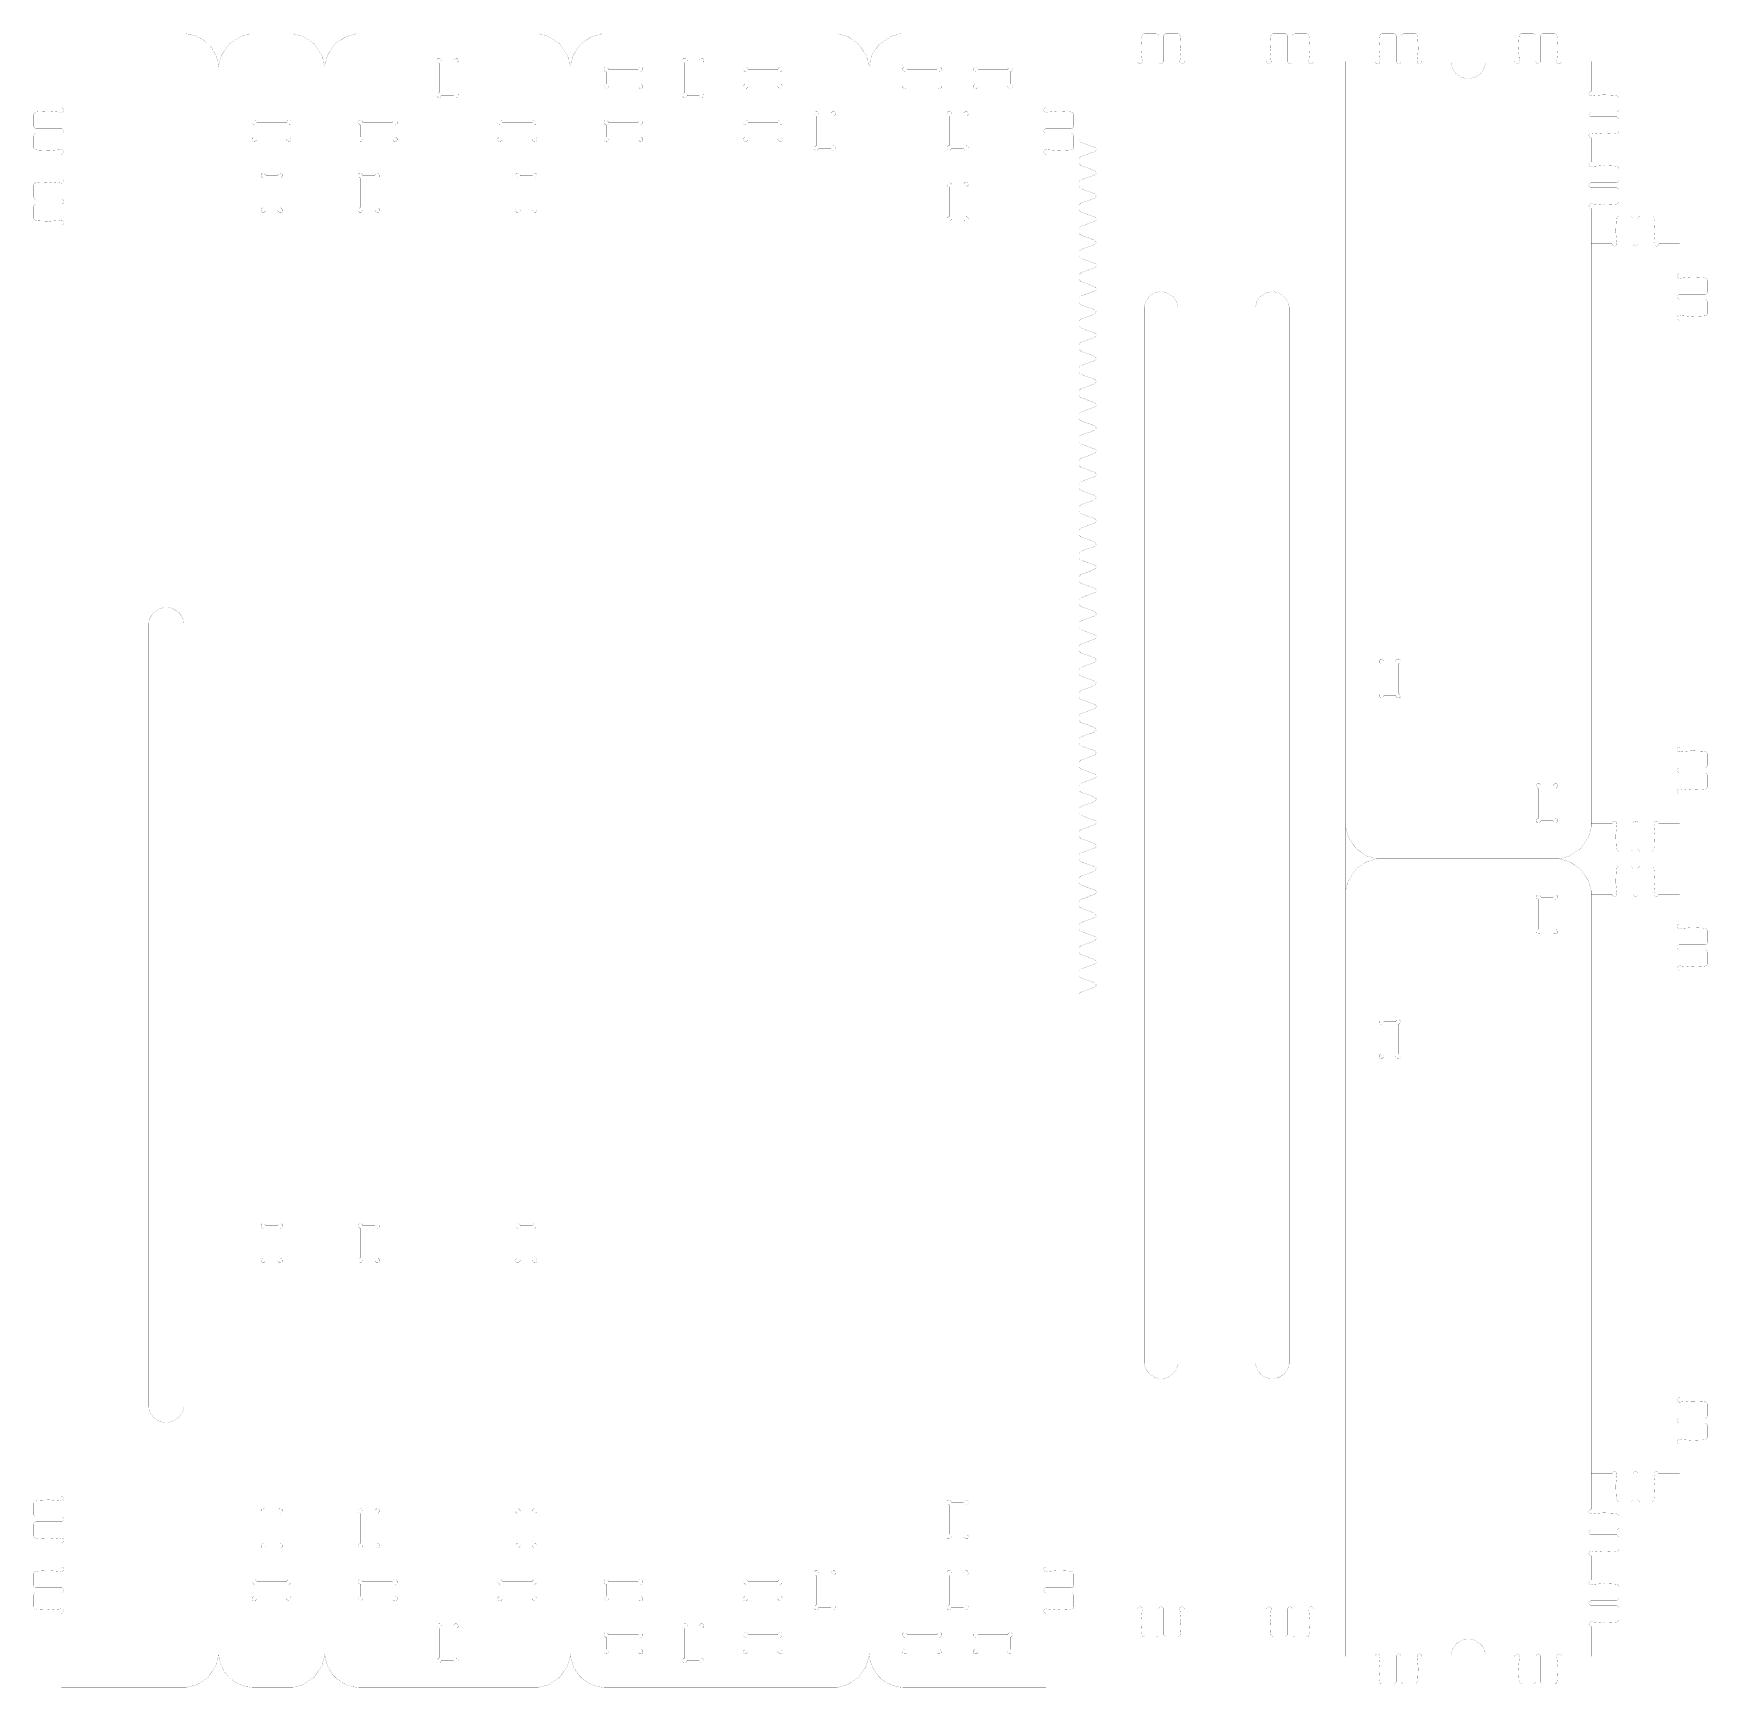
# Model space of a CAD drawing. Extents: x 0.1 to 11.9, y 0.2 to 11.9.
import ezdxf

# ---------------------------------------------------------------- set-up
doc = ezdxf.new("R2010")
doc.units = 0
doc.layers.get('0').update_dxf_attribs({"linetype": 'CONTINUOUS'})

msp = doc.modelspace()

# ---------------------------------------------------------------- linework, layer by layer
at = {"color": 1}
for points, const_width in [([(1.12424, 11.932), (0.263183, 11.932)], 0.00084), ([(0.263183, 11.4089), (0.263183, 11.932)], 0.00084), ([(1.37424, 11.682), (1.37424, 11.6942), (1.36936, 11.731), (1.3552, 11.7777), (1.33219, 11.8207), (1.30962, 11.8502), (1.301, 11.8588), (1.29232, 11.8675), (1.26291, 11.89), (1.21989, 11.913), (1.17323, 11.9271), (1.13645, 11.932), (1.12424, 11.932)], 0.00084), ([(1.62424, 11.932), (1.59988, 11.932), (1.52692, 11.9123), (1.44743, 11.8588), (1.39388, 11.7793), (1.37424, 11.7063), (1.37424, 11.682)], 0.00084), ([(1.62424, 11.932), (1.87424, 11.932)], 0.00084), ([(2.12424, 11.682), (2.12424, 11.7063), (2.10454, 11.7793), (2.051, 11.8588), (1.97151, 11.9123), (1.89854, 11.932), (1.87424, 11.932)], 0.00084), ([(2.37424, 11.932), (2.34987, 11.932), (2.27692, 11.9123), (2.19743, 11.8588), (2.14387, 11.7793), (2.12424, 11.7063), (2.12424, 11.682)], 0.00084), ([(2.37424, 11.932), (3.61057, 11.932)], 0.00084), ([(3.86057, 11.682), (3.86057, 11.7063), (3.84088, 11.7793), (3.78733, 11.8588), (3.70785, 11.9123), (3.63488, 11.932), (3.61057, 11.932)], 0.00084), ([(4.11057, 11.932), (4.08621, 11.932), (4.01324, 11.9123), (3.93375, 11.8588), (3.88021, 11.7793), (3.86057, 11.7063), (3.86057, 11.682)], 0.00084), ([(5.7219, 11.932), (4.11057, 11.932)], 0.00084), ([(5.9719, 11.682), (5.9719, 11.7063), (5.95221, 11.7793), (5.89865, 11.8588), (5.81917, 11.9123), (5.74621, 11.932), (5.7219, 11.932)], 0.00084), ([(6.2219, 11.932), (6.19754, 11.932), (6.12457, 11.9123), (6.04508, 11.8588), (5.99154, 11.7793), (5.9719, 11.7063), (5.9719, 11.682)], 0.00084), ([(6.2219, 11.932), (7.2219, 11.932)], 0.00084), ([(7.2219, 11.932), (7.2219, 11.4089)], 0.00084), ([(7.90321, 11.736), (7.90076, 11.7509), (7.89535, 11.8258), (7.89865, 11.9008), (7.90067, 11.9158)], 0.00084), ([(7.90067, 11.9158), (7.90099, 11.9182), (7.90717, 11.928), (7.91694, 11.9328), (7.92019, 11.9328)], 0.00084), ([(7.99914, 11.9328), (7.92019, 11.9328)], 0.00084), ([(7.99914, 11.9328), (8.00261, 11.9328), (8.01303, 11.9271), (8.01882, 11.9167), (8.01882, 11.9131)], 0.00084), ([(8.01882, 11.736), (8.01882, 11.9131)], 0.00084), ([(8.05231, 11.9131), (8.05231, 11.9167), (8.05806, 11.9271), (8.06847, 11.9328), (8.072, 11.9328)], 0.00084), ([(8.05231, 11.736), (8.05231, 11.9131)], 0.00084), ([(8.072, 11.9328), (8.15093, 11.9328)], 0.00084), ([(8.15093, 11.9328), (8.15414, 11.9328), (8.1639, 11.928), (8.17014, 11.9182), (8.17046, 11.9158)], 0.00084), ([(8.17046, 11.9158), (8.17242, 11.9008), (8.17572, 11.8258), (8.17036, 11.7509), (8.16797, 11.736)], 0.00084), ([(8.81119, 11.9158), (8.80919, 11.9008), (8.80588, 11.8258), (8.81131, 11.7509), (8.81369, 11.736)], 0.00084), ([(8.83074, 11.9328), (8.82747, 11.9328), (8.81771, 11.928), (8.81153, 11.9182), (8.81119, 11.9158)], 0.00084), ([(8.90967, 11.9328), (8.83074, 11.9328)], 0.00084), ([(8.92936, 11.9131), (8.92936, 11.9167), (8.92356, 11.9271), (8.91314, 11.9328), (8.90967, 11.9328)], 0.00084), ([(8.92936, 11.736), (8.92936, 11.9131)], 0.00084), ([(8.98253, 11.9328), (8.979, 11.9328), (8.96858, 11.9271), (8.96283, 11.9167), (8.96283, 11.9131)], 0.00084), ([(8.96283, 11.736), (8.96283, 11.9131)], 0.00084), ([(8.98253, 11.9328), (9.06147, 11.9328)], 0.00084), ([(9.081, 11.9158), (9.08068, 11.9182), (9.07443, 11.928), (9.06467, 11.9328), (9.06147, 11.9328)], 0.00084), ([(9.0785, 11.736), (9.08089, 11.7509), (9.08626, 11.8258), (9.08296, 11.9008), (9.081, 11.9158)], 0.00084), ([(9.58317, 11.736), (9.58074, 11.7509), (9.57531, 11.8258), (9.57867, 11.9008), (9.58068, 11.9158)], 0.00084), ([(9.58068, 11.9158), (9.58094, 11.9182), (9.58713, 11.928), (9.5969, 11.9328), (9.60015, 11.9328)], 0.00084), ([(9.67763, 11.9328), (9.60015, 11.9328)], 0.00084), ([(9.67763, 11.9328), (9.6811, 11.9328), (9.69151, 11.9271), (9.69732, 11.9167), (9.69732, 11.9131)], 0.00084), ([(9.69732, 11.736), (9.69732, 11.9131)], 0.00084), ([(9.73079, 11.9131), (9.73079, 11.9167), (9.73654, 11.9271), (9.74696, 11.9328), (9.75049, 11.9328)], 0.00084), ([(9.73079, 11.736), (9.73079, 11.9131)], 0.00084), ([(9.75049, 11.9328), (9.82796, 11.9328)], 0.00084), ([(9.82796, 11.9328), (9.83117, 11.9328), (9.84093, 11.928), (9.84717, 11.9182), (9.8475, 11.9158)], 0.00084), ([(9.8475, 11.9158), (9.84944, 11.9008), (9.85275, 11.8258), (9.84733, 11.7509), (9.84494, 11.736)], 0.00084), ([(10.5695, 11.736), (10.5671, 11.7509), (10.5616, 11.8258), (10.565, 11.9008), (10.567, 11.9158)], 0.00084), ([(10.567, 11.9158), (10.5673, 11.9182), (10.5735, 11.928), (10.5832, 11.9328), (10.5865, 11.9328)], 0.00084), ([(10.664, 11.9328), (10.5865, 11.9328)], 0.00084), ([(10.664, 11.9328), (10.6675, 11.9328), (10.6779, 11.9271), (10.6837, 11.9167), (10.6837, 11.9131)], 0.00084), ([(10.6837, 11.736), (10.6837, 11.9131)], 0.00084), ([(10.7171, 11.9131), (10.7171, 11.9167), (10.7229, 11.9271), (10.7333, 11.9328), (10.7368, 11.9328)], 0.00084), ([(10.7171, 11.736), (10.7171, 11.9131)], 0.00084), ([(10.7368, 11.9328), (10.8143, 11.9328)], 0.00084), ([(10.8143, 11.9328), (10.8175, 11.9328), (10.8273, 11.928), (10.8335, 11.9182), (10.8338, 11.9158)], 0.00084), ([(10.8338, 11.9158), (10.8358, 11.9008), (10.8391, 11.8258), (10.8337, 11.7509), (10.8313, 11.736)], 0.00084), ([(2.9496, 11.7415), (2.9496, 11.7454), (2.93924, 11.757), (2.92361, 11.756), (2.92101, 11.7534), (2.91835, 11.7508), (2.91737, 11.7351), (2.92893, 11.7248), (2.93283, 11.7248)], 0.00084), ([(2.93283, 11.5142), (2.93283, 11.7248)], 0.00084), ([(3.03521, 11.7415), (2.9496, 11.7415)], 0.00084), ([(3.05192, 11.7248), (3.05578, 11.7248), (3.06739, 11.7351), (3.06635, 11.7508), (3.06375, 11.7534), (3.06108, 11.756), (3.04551, 11.757), (3.03521, 11.7454), (3.03521, 11.7415)], 0.00084), ([(3.05192, 11.5142), (3.05192, 11.7248)], 0.00084), ([(4.68593, 11.7415), (4.68593, 11.7454), (4.67557, 11.757), (4.65994, 11.756), (4.65733, 11.7534), (4.65468, 11.7508), (4.65369, 11.7351), (4.66525, 11.7248), (4.66917, 11.7248)], 0.00084), ([(4.66917, 11.5142), (4.66917, 11.7248)], 0.00084), ([(4.77154, 11.7415), (4.68593, 11.7415)], 0.00084), ([(4.78831, 11.7248), (4.79215, 11.7248), (4.80371, 11.7351), (4.80274, 11.7508), (4.80013, 11.7534), (4.79747, 11.756), (4.78185, 11.757), (4.77154, 11.7454), (4.77154, 11.7415)], 0.00084), ([(4.78831, 11.5142), (4.78831, 11.7248)], 0.00084), ([(7.4579, 11.1818), (7.4579, 11.736)], 0.00084), ([(7.4579, 11.736), (7.86974, 11.736)], 0.00084), ([(7.90321, 11.736), (7.90315, 11.7329), (7.89789, 11.7235), (7.88644, 11.7193), (7.87494, 11.7235), (7.86974, 11.7329), (7.86974, 11.736)], 0.00084), ([(8.05231, 11.736), (8.05231, 11.7329), (8.04704, 11.7235), (8.03554, 11.7193), (8.02403, 11.7235), (8.01882, 11.7329), (8.01882, 11.736)], 0.00084), ([(8.20139, 11.736), (8.20139, 11.7329), (8.19612, 11.7235), (8.18468, 11.7193), (8.17318, 11.7235), (8.16797, 11.7329), (8.16797, 11.736)], 0.00084), ([(8.20139, 11.736), (8.55311, 11.736)], 0.00084), ([(8.55311, 0.796061), (8.55311, 11.736)], 0.00084), ([(8.78028, 11.736), (8.55311, 11.736)], 0.00084), ([(8.78028, 11.736), (8.78028, 11.7329), (8.78549, 11.7235), (8.79699, 11.7193), (8.80843, 11.7235), (8.81369, 11.7329), (8.81369, 11.736)], 0.00084), ([(8.92936, 11.736), (8.92936, 11.7329), (8.93457, 11.7235), (8.94607, 11.7193), (8.95757, 11.7235), (8.96283, 11.7329), (8.96283, 11.736)], 0.00084), ([(9.0785, 11.736), (9.0785, 11.7329), (9.08371, 11.7235), (9.09521, 11.7193), (9.10667, 11.7235), (9.11193, 11.7329), (9.11193, 11.736)], 0.00084), ([(9.33908, 11.736), (9.11193, 11.736)], 0.00084), ([(9.33908, 0.796061), (9.33908, 11.736)], 0.00084), ([(9.33908, 11.736), (9.54969, 11.736)], 0.00084), ([(9.58317, 11.736), (9.58317, 11.7329), (9.5779, 11.7235), (9.5664, 11.7192), (9.5549, 11.7235), (9.54969, 11.7329), (9.54969, 11.736)], 0.00084), ([(9.73079, 11.736), (9.73079, 11.7329), (9.72553, 11.7235), (9.71403, 11.7193), (9.70253, 11.7235), (9.69732, 11.7329), (9.69732, 11.736)], 0.00084), ([(9.87842, 11.736), (9.87842, 11.7329), (9.87315, 11.7235), (9.86165, 11.7193), (9.85015, 11.7235), (9.84494, 11.7329), (9.84494, 11.736)], 0.00084), ([(9.87842, 11.736), (10.0852, 11.736)], 0.00084), ([(10.3293, 11.736), (10.3293, 11.7242), (10.3197, 11.6885), (10.2935, 11.6497), (10.2547, 11.6236), (10.2191, 11.614), (10.2073, 11.614), (10.1954, 11.614), (10.1597, 11.6236), (10.1209, 11.6497), (10.0948, 11.6885), (10.0852, 11.7242), (10.0852, 11.736)], 0.00084), ([(10.3293, 11.736), (10.536, 11.736)], 0.00084), ([(10.5695, 11.736), (10.5695, 11.7329), (10.5642, 11.7235), (10.5527, 11.7193), (10.5412, 11.7235), (10.536, 11.7329), (10.536, 11.736)], 0.00084), ([(10.7171, 11.736), (10.7171, 11.7329), (10.7119, 11.7235), (10.7004, 11.7193), (10.6889, 11.7235), (10.6837, 11.7329), (10.6837, 11.736)], 0.00084), ([(10.8648, 11.736), (10.8648, 11.7329), (10.8595, 11.7235), (10.848, 11.7193), (10.8365, 11.7235), (10.8313, 11.7329), (10.8313, 11.736)], 0.00084), ([(10.8648, 11.736), (11.0754, 11.736)], 0.00084), ([(11.0754, 11.5253), (11.0754, 11.736)], 0.00084), ([(1.37424, 11.682), (1.37424, 0.492079)], 0.00084), ([(2.12424, 11.682), (2.12424, 0.492079)], 0.00084), ([(3.86057, 0.492079), (3.86057, 11.682)], 0.00084), ([(4.13026, 11.679), (4.13026, 11.6829), (4.1199, 11.6945), (4.10428, 11.6935), (4.10167, 11.6909), (4.09901, 11.6883), (4.09804, 11.6726), (4.1096, 11.6623), (4.1135, 11.6623)], 0.00084), ([(4.1135, 11.5767), (4.1135, 11.6623)], 0.00084), ([(4.13026, 11.679), (4.34088, 11.679)], 0.00084), ([(4.35758, 11.6623), (4.36143, 11.6623), (4.37304, 11.6726), (4.37207, 11.6883), (4.36947, 11.6909), (4.36681, 11.6935), (4.35118, 11.6945), (4.34088, 11.6829), (4.34088, 11.679)], 0.00084), ([(4.35758, 11.5767), (4.35758, 11.6623)], 0.00084), ([(5.1166, 11.679), (5.1166, 11.6829), (5.10622, 11.6945), (5.0906, 11.6935), (5.088, 11.6909), (5.08535, 11.6883), (5.08436, 11.6726), (5.09597, 11.6623), (5.09988, 11.6623)], 0.00084), ([(5.09988, 11.5767), (5.09988, 11.6623)], 0.00084), ([(5.1166, 11.679), (5.32721, 11.679)], 0.00084), ([(5.34397, 11.6623), (5.34782, 11.6623), (5.35938, 11.6726), (5.3584, 11.6883), (5.35579, 11.6909), (5.35314, 11.6935), (5.33751, 11.6945), (5.32721, 11.6829), (5.32721, 11.679)], 0.00084), ([(5.34397, 11.5767), (5.34397, 11.6623)], 0.00084), ([(5.9719, 11.682), (5.9719, 0.492079)], 0.00084), ([(6.2416, 11.679), (6.2416, 11.6829), (6.23122, 11.6945), (6.2156, 11.6935), (6.213, 11.6909), (6.21035, 11.6883), (6.20936, 11.6726), (6.22092, 11.6623), (6.22483, 11.6623)], 0.00084), ([(6.22483, 11.6623), (6.22483, 11.5767)], 0.00084), ([(6.2416, 11.679), (6.45221, 11.679)], 0.00084), ([(6.46897, 11.6623), (6.47282, 11.6623), (6.48438, 11.6726), (6.4834, 11.6883), (6.48079, 11.6909), (6.47814, 11.6935), (6.46251, 11.6945), (6.45221, 11.6829), (6.45221, 11.679)], 0.00084), ([(6.46897, 11.6623), (6.46897, 11.5767)], 0.00084), ([(6.7416, 11.679), (6.7416, 11.6829), (6.73122, 11.6945), (6.7156, 11.6935), (6.713, 11.6909), (6.71035, 11.6883), (6.70936, 11.6726), (6.72092, 11.6623), (6.72483, 11.6623)], 0.00084), ([(6.72483, 11.6623), (6.72483, 11.5767)], 0.00084), ([(6.7416, 11.679), (6.95221, 11.679)], 0.00084), ([(6.96897, 11.6623), (6.97282, 11.6623), (6.98438, 11.6726), (6.9834, 11.6883), (6.98079, 11.6909), (6.97814, 11.6935), (6.96251, 11.6945), (6.95221, 11.6829), (6.95221, 11.679)], 0.00084), ([(6.96897, 11.6623), (6.96897, 11.5767)], 0.00084), ([(2.93283, 11.5142), (2.92893, 11.5142), (2.91737, 11.5038), (2.91835, 11.4883), (2.92101, 11.4856), (2.92361, 11.483), (2.93924, 11.482), (2.9496, 11.4936), (2.9496, 11.4974)], 0.00084), ([(3.03521, 11.4974), (2.9496, 11.4974)], 0.00084), ([(3.03521, 11.4974), (3.03521, 11.4936), (3.04551, 11.482), (3.06108, 11.483), (3.06375, 11.4856), (3.06635, 11.4883), (3.06739, 11.5038), (3.05578, 11.5142), (3.05192, 11.5142)], 0.00084), ([(4.1135, 11.5767), (4.1096, 11.5767), (4.09804, 11.5663), (4.09901, 11.5508), (4.10167, 11.5481), (4.10428, 11.5455), (4.1199, 11.5445), (4.13026, 11.5561), (4.13026, 11.5599)], 0.00084), ([(4.13026, 11.5599), (4.34088, 11.5599)], 0.00084), ([(4.34088, 11.5599), (4.34088, 11.5561), (4.35118, 11.5445), (4.36681, 11.5455), (4.36947, 11.5481), (4.37207, 11.5508), (4.37304, 11.5663), (4.36143, 11.5767), (4.35758, 11.5767)], 0.00084), ([(4.66917, 11.5142), (4.66525, 11.5142), (4.65369, 11.5038), (4.65468, 11.4883), (4.65733, 11.4856), (4.65994, 11.483), (4.67557, 11.482), (4.68593, 11.4936), (4.68593, 11.4974)], 0.00084), ([(4.77154, 11.4974), (4.68593, 11.4974)], 0.00084), ([(4.77154, 11.4974), (4.77154, 11.4936), (4.78185, 11.482), (4.79747, 11.483), (4.80013, 11.4856), (4.80274, 11.4883), (4.80371, 11.5038), (4.79215, 11.5142), (4.78831, 11.5142)], 0.00084), ([(5.09988, 11.5767), (5.09597, 11.5767), (5.08436, 11.5663), (5.08535, 11.5508), (5.088, 11.5481), (5.0906, 11.5455), (5.10622, 11.5445), (5.1166, 11.5561), (5.1166, 11.5599)], 0.00084), ([(5.1166, 11.5599), (5.32721, 11.5599)], 0.00084), ([(5.32721, 11.5599), (5.32721, 11.5561), (5.33751, 11.5445), (5.35314, 11.5455), (5.35579, 11.5481), (5.3584, 11.5508), (5.35938, 11.5663), (5.34782, 11.5767), (5.34397, 11.5767)], 0.00084), ([(6.22483, 11.5767), (6.22092, 11.5767), (6.20936, 11.5663), (6.21035, 11.5508), (6.213, 11.5481), (6.2156, 11.5455), (6.23122, 11.5445), (6.2416, 11.5561), (6.2416, 11.5599)], 0.00084), ([(6.2416, 11.5599), (6.45221, 11.5599)], 0.00084), ([(6.45221, 11.5599), (6.45221, 11.5561), (6.46251, 11.5445), (6.47814, 11.5455), (6.48079, 11.5481), (6.4834, 11.5508), (6.48438, 11.5663), (6.47282, 11.5767), (6.46897, 11.5767)], 0.00084), ([(6.72483, 11.5767), (6.72092, 11.5767), (6.70936, 11.5663), (6.71035, 11.5508), (6.713, 11.5481), (6.7156, 11.5455), (6.73122, 11.5445), (6.7416, 11.5561), (6.7416, 11.5599)], 0.00084), ([(6.7416, 11.5599), (6.95221, 11.5599)], 0.00084), ([(6.95221, 11.5599), (6.95221, 11.5561), (6.96251, 11.5445), (6.97814, 11.5455), (6.98079, 11.5481), (6.9834, 11.5508), (6.98438, 11.5663), (6.97282, 11.5767), (6.96897, 11.5767)], 0.00084), ([(11.0754, 11.4919), (11.0723, 11.4919), (11.0629, 11.4972), (11.0587, 11.5086), (11.0629, 11.5201), (11.0723, 11.5253), (11.0754, 11.5253)], 0.00084), ([(11.0754, 11.4919), (11.0903, 11.4943), (11.1652, 11.4997), (11.2402, 11.4964), (11.2552, 11.4944)], 0.00084), ([(11.2552, 11.4944), (11.2576, 11.4941), (11.2674, 11.4879), (11.2722, 11.4781), (11.2722, 11.4749)], 0.00084), ([(0.083442, 11.3779), (0.080946, 11.3776), (0.071181, 11.3714), (0.066298, 11.3617), (0.066298, 11.3584)], 0.00084), ([(0.066298, 11.3584), (0.066298, 11.2809)], 0.00084), ([(0.263183, 11.3754), (0.248264, 11.3778), (0.17334, 11.3833), (0.098362, 11.3799), (0.083442, 11.3779)], 0.00084), ([(0.263183, 11.3754), (0.266276, 11.3754), (0.275717, 11.3806), (0.279893, 11.3921), (0.275717, 11.4037), (0.266276, 11.4089), (0.263183, 11.4089)], 0.00084), ([(5.6166, 11.3665), (5.6166, 11.3704), (5.60622, 11.382), (5.5906, 11.381), (5.588, 11.3784), (5.58535, 11.3758), (5.58436, 11.3601), (5.59597, 11.3498), (5.59988, 11.3498)], 0.00084), ([(5.70221, 11.3665), (5.6166, 11.3665)], 0.00084), ([(5.71897, 11.3498), (5.72282, 11.3498), (5.73438, 11.3601), (5.7334, 11.3758), (5.73079, 11.3784), (5.72814, 11.381), (5.71251, 11.382), (5.70221, 11.3704), (5.70221, 11.3665)], 0.00084), ([(6.5541, 11.3665), (6.5541, 11.3704), (6.54372, 11.382), (6.5281, 11.381), (6.5255, 11.3784), (6.52285, 11.3758), (6.52186, 11.3601), (6.53342, 11.3498), (6.53733, 11.3498)], 0.00084), ([(6.63971, 11.3665), (6.5541, 11.3665)], 0.00084), ([(6.65647, 11.3498), (6.66032, 11.3498), (6.67188, 11.3601), (6.6709, 11.3758), (6.66829, 11.3784), (6.66564, 11.381), (6.65001, 11.382), (6.63971, 11.3704), (6.63971, 11.3665)], 0.00084), ([(7.2219, 11.4089), (7.21875, 11.4089), (7.20931, 11.4037), (7.20514, 11.3921), (7.20931, 11.3806), (7.21875, 11.3754), (7.2219, 11.3754)], 0.00084), ([(7.40164, 11.3779), (7.38667, 11.3799), (7.31164, 11.3833), (7.23676, 11.3778), (7.2219, 11.3754)], 0.00084), ([(7.41872, 11.3584), (7.41872, 11.3617), (7.41385, 11.3714), (7.40408, 11.3776), (7.40164, 11.3779)], 0.00084), ([(7.41872, 11.2809), (7.41872, 11.3584)], 0.00084), ([(11.0754, 11.3442), (11.0723, 11.3442), (11.0629, 11.3495), (11.0587, 11.361), (11.0629, 11.3725), (11.0723, 11.3777), (11.0754, 11.3777)], 0.00084), ([(11.0754, 11.3777), (11.2526, 11.3777)], 0.00084), ([(11.2722, 11.3974), (11.2722, 11.3939), (11.2664, 11.3835), (11.256, 11.3777), (11.2526, 11.3777)], 0.00084), ([(11.2722, 11.3974), (11.2722, 11.4749)], 0.00084), ([(0.066298, 11.2809), (0.066298, 11.2774), (0.072049, 11.267), (0.082465, 11.2612), (0.085992, 11.2612)], 0.00084), ([(0.085992, 11.2612), (0.263183, 11.2612)], 0.00084), ([(0.263183, 11.2278), (0.266276, 11.2278), (0.275663, 11.233), (0.279839, 11.2445), (0.275663, 11.256), (0.266276, 11.2612), (0.263183, 11.2612)], 0.00084), ([(1.64388, 11.304), (1.64388, 11.3079), (1.63351, 11.3195), (1.61794, 11.3185), (1.61535, 11.3159), (1.61268, 11.3133), (1.61171, 11.2976), (1.62326, 11.2873), (1.62717, 11.2873)], 0.00084), ([(1.62717, 11.2873), (1.62717, 11.2017)], 0.00084), ([(1.85454, 11.304), (1.64388, 11.304)], 0.00084), ([(1.87125, 11.2873), (1.87511, 11.2873), (1.88672, 11.2976), (1.88569, 11.3133), (1.88308, 11.3159), (1.88043, 11.3185), (1.86486, 11.3195), (1.85454, 11.3079), (1.85454, 11.304)], 0.00084), ([(1.87125, 11.2873), (1.87125, 11.2017)], 0.00084), ([(2.39393, 11.304), (2.39393, 11.3079), (2.38357, 11.3195), (2.36794, 11.3185), (2.36535, 11.3159), (2.36268, 11.3133), (2.36171, 11.2976), (2.37326, 11.2873), (2.37717, 11.2873)], 0.00084), ([(2.37717, 11.2017), (2.37717, 11.2873)], 0.00084), ([(2.39393, 11.304), (2.60454, 11.304)], 0.00084), ([(2.62125, 11.2873), (2.62511, 11.2873), (2.63672, 11.2976), (2.63569, 11.3133), (2.63308, 11.3159), (2.63043, 11.3185), (2.61486, 11.3195), (2.60454, 11.3079), (2.60454, 11.304)], 0.00084), ([(2.62125, 11.2017), (2.62125, 11.2873)], 0.00084), ([(3.38026, 11.304), (3.38026, 11.3079), (3.3699, 11.3195), (3.35428, 11.3185), (3.35167, 11.3159), (3.34901, 11.3133), (3.34804, 11.2976), (3.3596, 11.2873), (3.3635, 11.2873)], 0.00084), ([(3.3635, 11.2017), (3.3635, 11.2873)], 0.00084), ([(3.38026, 11.304), (3.59088, 11.304)], 0.00084), ([(3.60758, 11.2873), (3.61143, 11.2873), (3.62304, 11.2976), (3.62207, 11.3133), (3.61947, 11.3159), (3.61681, 11.3185), (3.60118, 11.3195), (3.59088, 11.3079), (3.59088, 11.304)], 0.00084), ([(3.60758, 11.2017), (3.60758, 11.2873)], 0.00084), ([(4.13026, 11.304), (4.13026, 11.3079), (4.1199, 11.3195), (4.10428, 11.3185), (4.10167, 11.3159), (4.09901, 11.3133), (4.09804, 11.2976), (4.1096, 11.2873), (4.1135, 11.2873)], 0.00084), ([(4.1135, 11.2017), (4.1135, 11.2873)], 0.00084), ([(4.13026, 11.304), (4.34088, 11.304)], 0.00084), ([(4.35758, 11.2873), (4.36143, 11.2873), (4.37304, 11.2976), (4.37207, 11.3133), (4.36947, 11.3159), (4.36681, 11.3185), (4.35118, 11.3195), (4.34088, 11.3079), (4.34088, 11.304)], 0.00084), ([(4.35758, 11.2017), (4.35758, 11.2873)], 0.00084), ([(5.1166, 11.304), (5.1166, 11.3079), (5.10622, 11.3195), (5.0906, 11.3185), (5.088, 11.3159), (5.08535, 11.3133), (5.08436, 11.2976), (5.09597, 11.2873), (5.09988, 11.2873)], 0.00084), ([(5.09988, 11.2017), (5.09988, 11.2873)], 0.00084), ([(5.1166, 11.304), (5.32721, 11.304)], 0.00084), ([(5.34397, 11.2873), (5.34782, 11.2873), (5.35938, 11.2976), (5.3584, 11.3133), (5.35579, 11.3159), (5.35314, 11.3185), (5.33751, 11.3195), (5.32721, 11.3079), (5.32721, 11.304)], 0.00084), ([(5.34397, 11.2017), (5.34397, 11.2873)], 0.00084), ([(5.59988, 11.1392), (5.59988, 11.3498)], 0.00084), ([(5.71897, 11.1392), (5.71897, 11.3498)], 0.00084), ([(6.53733, 11.3498), (6.53733, 11.1392)], 0.00084), ([(6.65647, 11.3498), (6.65647, 11.1392)], 0.00084), ([(7.2219, 11.2612), (7.21875, 11.2612), (7.20931, 11.256), (7.20514, 11.2445), (7.20931, 11.233), (7.21875, 11.2278), (7.2219, 11.2278)], 0.00084), ([(7.2219, 11.2612), (7.39908, 11.2612)], 0.00084), ([(7.39908, 11.2612), (7.40256, 11.2612), (7.41297, 11.267), (7.41872, 11.2774), (7.41872, 11.2809)], 0.00084), ([(11.0754, 11.3442), (11.2526, 11.3442)], 0.00084), ([(11.2526, 11.3442), (11.256, 11.3442), (11.2664, 11.3385), (11.2722, 11.3281), (11.2722, 11.3245)], 0.00084), ([(11.2722, 11.2471), (11.2722, 11.2439), (11.2674, 11.2341), (11.2576, 11.2279), (11.2552, 11.2275)], 0.00084), ([(11.2722, 11.3245), (11.2722, 11.2471)], 0.00084), ([(0.085992, 11.2278), (0.082465, 11.2278), (0.072049, 11.222), (0.066298, 11.2116), (0.066298, 11.2081)], 0.00084), ([(0.066298, 11.1306), (0.066298, 11.2081)], 0.00084), ([(0.066298, 11.1306), (0.066298, 11.1274), (0.071181, 11.1176), (0.080946, 11.1114), (0.083442, 11.1111)], 0.00084), ([(0.085992, 11.2278), (0.263183, 11.2278)], 0.00084), ([(1.62717, 11.2017), (1.62326, 11.2017), (1.61171, 11.1913), (1.61268, 11.1758), (1.61535, 11.1731), (1.61794, 11.1705), (1.63351, 11.1695), (1.64388, 11.1811), (1.64388, 11.1849)], 0.00084), ([(1.85454, 11.1849), (1.64388, 11.1849)], 0.00084), ([(1.85454, 11.1849), (1.85454, 11.1811), (1.86486, 11.1695), (1.88043, 11.1705), (1.88308, 11.1731), (1.88569, 11.1758), (1.88672, 11.1913), (1.87511, 11.2017), (1.87125, 11.2017)], 0.00084), ([(2.37717, 11.2017), (2.37326, 11.2017), (2.36171, 11.1913), (2.36268, 11.1758), (2.36535, 11.1731), (2.36794, 11.1705), (2.38357, 11.1695), (2.39393, 11.1811), (2.39393, 11.1849)], 0.00084), ([(2.39393, 11.1849), (2.60454, 11.1849)], 0.00084), ([(2.60454, 11.1849), (2.60454, 11.1811), (2.61486, 11.1695), (2.63043, 11.1705), (2.63308, 11.1731), (2.63569, 11.1758), (2.63672, 11.1913), (2.62511, 11.2017), (2.62125, 11.2017)], 0.00084), ([(3.3635, 11.2017), (3.3596, 11.2017), (3.34804, 11.1913), (3.34901, 11.1758), (3.35167, 11.1731), (3.35428, 11.1705), (3.3699, 11.1695), (3.38026, 11.1811), (3.38026, 11.1849)], 0.00084), ([(3.38026, 11.1849), (3.59088, 11.1849)], 0.00084), ([(3.59088, 11.1849), (3.59088, 11.1811), (3.60118, 11.1695), (3.61681, 11.1705), (3.61947, 11.1731), (3.62207, 11.1758), (3.62304, 11.1913), (3.61143, 11.2017), (3.60758, 11.2017)], 0.00084), ([(4.1135, 11.2017), (4.1096, 11.2017), (4.09804, 11.1913), (4.09901, 11.1758), (4.10167, 11.1731), (4.10428, 11.1705), (4.1199, 11.1695), (4.13026, 11.1811), (4.13026, 11.1849)], 0.00084), ([(4.13026, 11.1849), (4.34088, 11.1849)], 0.00084), ([(4.34088, 11.1849), (4.34088, 11.1811), (4.35118, 11.1695), (4.36681, 11.1705), (4.36947, 11.1731), (4.37207, 11.1758), (4.37304, 11.1913), (4.36143, 11.2017), (4.35758, 11.2017)], 0.00084), ([(5.09988, 11.2017), (5.09597, 11.2017), (5.08436, 11.1913), (5.08535, 11.1758), (5.088, 11.1731), (5.0906, 11.1705), (5.10622, 11.1695), (5.1166, 11.1811), (5.1166, 11.1849)], 0.00084), ([(5.1166, 11.1849), (5.32721, 11.1849)], 0.00084), ([(5.32721, 11.1849), (5.32721, 11.1811), (5.33751, 11.1695), (5.35314, 11.1705), (5.35579, 11.1731), (5.3584, 11.1758), (5.35938, 11.1913), (5.34782, 11.2017), (5.34397, 11.2017)], 0.00084), ([(5.59988, 11.1392), (5.59597, 11.1392), (5.58436, 11.1288), (5.58535, 11.1133), (5.588, 11.1106), (5.5906, 11.108), (5.60622, 11.107), (5.6166, 11.1186), (5.6166, 11.1224)], 0.00084), ([(5.70221, 11.1224), (5.6166, 11.1224)], 0.00084), ([(5.70221, 11.1224), (5.70221, 11.1186), (5.71251, 11.107), (5.72814, 11.108), (5.73079, 11.1106), (5.7334, 11.1133), (5.73438, 11.1288), (5.72282, 11.1392), (5.71897, 11.1392)], 0.00084), ([(6.53733, 11.1392), (6.53342, 11.1392), (6.52186, 11.1288), (6.52285, 11.1133), (6.5255, 11.1106), (6.5281, 11.108), (6.54372, 11.107), (6.5541, 11.1186), (6.5541, 11.1224)], 0.00084), ([(6.63971, 11.1224), (6.5541, 11.1224)], 0.00084), ([(6.63971, 11.1224), (6.63971, 11.1186), (6.65001, 11.107), (6.66564, 11.108), (6.66829, 11.1106), (6.6709, 11.1133), (6.67188, 11.1288), (6.66032, 11.1392), (6.65647, 11.1392)], 0.00084), ([(7.2219, 11.2278), (7.39908, 11.2278)], 0.00084), ([(7.41872, 11.2081), (7.41872, 11.2116), (7.41297, 11.222), (7.40256, 11.2278), (7.39908, 11.2278)], 0.00084), ([(7.40164, 11.1111), (7.40408, 11.1114), (7.41385, 11.1176), (7.41872, 11.1274), (7.41872, 11.1306)], 0.00084), ([(7.41872, 11.2081), (7.41872, 11.1306)], 0.00084), ([(7.47086, 11.1633), (7.46892, 11.164), (7.46143, 11.1705), (7.4579, 11.1789), (7.4579, 11.1818)], 0.00084), ([(7.56515, 11.1289), (7.47086, 11.1633)], 0.00084), ([(7.56515, 11.1289), (7.56685, 11.1283), (7.57764, 11.1148), (7.5779, 11.113)], 0.00084), ([(11.0754, 11.1966), (11.0723, 11.1966), (11.0629, 11.2019), (11.0587, 11.2134), (11.0629, 11.2249), (11.0723, 11.2301), (11.0754, 11.2301)], 0.00084), ([(11.2552, 11.2275), (11.2402, 11.2256), (11.1652, 11.2223), (11.0903, 11.2277), (11.0754, 11.2301)], 0.00084), ([(11.0754, 11.0253), (11.0754, 11.1966)], 0.00084), ([(0.083442, 11.1111), (0.098362, 11.1091), (0.17334, 11.1058), (0.248264, 11.1112), (0.263183, 11.1136)], 0.00084), ([(0.263183, 11.0801), (0.266276, 11.0801), (0.275663, 11.0854), (0.279839, 11.0968), (0.275663, 11.1083), (0.266276, 11.1136), (0.263183, 11.1136)], 0.00084), ([(0.263183, 10.9089), (0.263183, 11.0801)], 0.00084), ([(7.2219, 11.1136), (7.21875, 11.1136), (7.20931, 11.1083), (7.20514, 11.0968), (7.20931, 11.0854), (7.21875, 11.0801), (7.2219, 11.0801)], 0.00084), ([(7.2219, 11.1136), (7.23676, 11.1112), (7.31164, 11.1058), (7.38667, 11.1091), (7.40164, 11.1111)], 0.00084), ([(7.2219, 11.0801), (7.2219, 1.09391)], 0.00084), ([(7.4579, 11.0442), (7.4579, 11.047), (7.46143, 11.0554), (7.46892, 11.062), (7.47086, 11.0627)], 0.00084), ([(7.4579, 11.0442), (7.4579, 11.0177)], 0.00084), ([(7.47086, 10.9992), (7.46892, 10.9999), (7.46143, 11.0064), (7.4579, 11.0149), (7.4579, 11.0177)], 0.00084), ([(7.56515, 11.0969), (7.47086, 11.0627)], 0.00084), ([(7.5779, 11.113), (7.57764, 11.1112), (7.56685, 11.0976), (7.56515, 11.0969)], 0.00084), ([(11.0754, 10.9919), (11.0723, 10.9919), (11.0629, 10.9972), (11.0587, 11.0086), (11.0629, 11.0201), (11.0723, 11.0253), (11.0754, 11.0253)], 0.00084), ([(0.263183, 10.8754), (0.266276, 10.8754), (0.275717, 10.8806), (0.279893, 10.8921), (0.275717, 10.9037), (0.266276, 10.9089), (0.263183, 10.9089)], 0.00084), ([(1.70638, 10.929), (1.70638, 10.9329), (1.69601, 10.9445), (1.68044, 10.9435), (1.67785, 10.9409), (1.67518, 10.9383), (1.67421, 10.9226), (1.68576, 10.9123), (1.68967, 10.9123)], 0.00084), ([(1.68967, 10.9123), (1.68967, 10.7017)], 0.00084), ([(1.70638, 10.929), (1.79204, 10.929)], 0.00084), ([(1.80875, 10.9123), (1.81261, 10.9123), (1.82422, 10.9226), (1.82319, 10.9383), (1.82058, 10.9409), (1.81793, 10.9435), (1.80236, 10.9445), (1.79204, 10.9329), (1.79204, 10.929)], 0.00084), ([(1.80875, 10.9123), (1.80875, 10.7017)], 0.00084), ([(2.39393, 10.929), (2.39393, 10.9329), (2.38357, 10.9445), (2.36794, 10.9435), (2.36535, 10.9409), (2.36268, 10.9383), (2.36171, 10.9226), (2.37326, 10.9123), (2.37717, 10.9123)], 0.00084), ([(2.37717, 10.7017), (2.37717, 10.9123)], 0.00084), ([(2.47954, 10.929), (2.39393, 10.929)], 0.00084), ([(2.49625, 10.9123), (2.50011, 10.9123), (2.51172, 10.9226), (2.51069, 10.9383), (2.50808, 10.9409), (2.50543, 10.9435), (2.48986, 10.9445), (2.47954, 10.9329), (2.47954, 10.929)], 0.00084), ([(2.49625, 10.7017), (2.49625, 10.9123)], 0.00084), ([(3.50526, 10.929), (3.50526, 10.9329), (3.4949, 10.9445), (3.47928, 10.9435), (3.47667, 10.9409), (3.47401, 10.9383), (3.47304, 10.9226), (3.4846, 10.9123), (3.4885, 10.9123)], 0.00084), ([(3.4885, 10.7017), (3.4885, 10.9123)], 0.00084), ([(3.59088, 10.929), (3.50526, 10.929)], 0.00084), ([(3.60758, 10.9123), (3.61143, 10.9123), (3.62304, 10.9226), (3.62207, 10.9383), (3.61947, 10.9409), (3.61681, 10.9435), (3.60118, 10.9445), (3.59088, 10.9329), (3.59088, 10.929)], 0.00084), ([(3.60758, 10.7017), (3.60758, 10.9123)], 0.00084), ([(7.4579, 10.8801), (7.4579, 10.883), (7.46143, 10.8914), (7.46892, 10.8979), (7.47086, 10.8986)], 0.00084), ([(7.56515, 10.9649), (7.47086, 10.9992)], 0.00084), ([(7.56515, 10.9329), (7.47086, 10.8986)], 0.00084), ([(7.56515, 10.9649), (7.56685, 10.9643), (7.57764, 10.9507), (7.5779, 10.9489)], 0.00084), ([(7.5779, 10.9489), (7.57764, 10.9471), (7.56685, 10.9336), (7.56515, 10.9329)], 0.00084), ([(11.0754, 10.9919), (11.0903, 10.9943), (11.1652, 10.9997), (11.2402, 10.9964), (11.2552, 10.9944)], 0.00084), ([(11.2722, 10.8974), (11.2722, 10.8939), (11.2664, 10.8835), (11.256, 10.8777), (11.2526, 10.8777)], 0.00084), ([(11.2552, 10.9944), (11.2576, 10.9941), (11.2674, 10.9879), (11.2722, 10.9781), (11.2722, 10.9749)], 0.00084), ([(11.2722, 10.8974), (11.2722, 10.9749)], 0.00084), ([(0.083442, 10.8779), (0.080946, 10.8776), (0.071181, 10.8714), (0.066298, 10.8617), (0.066298, 10.8584)], 0.00084), ([(0.066298, 10.8584), (0.066298, 10.7809)], 0.00084), ([(0.066298, 10.7809), (0.066298, 10.7774), (0.072049, 10.767), (0.082465, 10.7612), (0.085992, 10.7612)], 0.00084), ([(0.263183, 10.8754), (0.248264, 10.8778), (0.17334, 10.8832), (0.098362, 10.8799), (0.083442, 10.8779)], 0.00084), ([(6.5541, 10.8665), (6.5541, 10.8704), (6.54372, 10.882), (6.5281, 10.881), (6.5255, 10.8784), (6.52285, 10.8758), (6.52186, 10.8601), (6.53342, 10.8498), (6.53733, 10.8498)], 0.00084), ([(6.53733, 10.8498), (6.53733, 10.6392)], 0.00084), ([(6.63971, 10.8665), (6.5541, 10.8665)], 0.00084), ([(6.65647, 10.8498), (6.66032, 10.8498), (6.67188, 10.8601), (6.6709, 10.8758), (6.66829, 10.8784), (6.66564, 10.881), (6.65001, 10.882), (6.63971, 10.8704), (6.63971, 10.8665)], 0.00084), ([(6.65647, 10.8498), (6.65647, 10.6392)], 0.00084), ([(7.4579, 10.8801), (7.4579, 10.8537)], 0.00084), ([(7.47086, 10.8352), (7.46892, 10.8359), (7.46143, 10.8424), (7.4579, 10.8509), (7.4579, 10.8537)], 0.00084), ([(7.56515, 10.8008), (7.47086, 10.8352)], 0.00084), ([(7.56515, 10.7689), (7.47086, 10.7346)], 0.00084), ([(7.56515, 10.8008), (7.56685, 10.8002), (7.57764, 10.7867), (7.5779, 10.7849)], 0.00084), ([(7.5779, 10.7849), (7.57764, 10.7831), (7.56685, 10.7695), (7.56515, 10.7689)], 0.00084), ([(11.0754, 10.8442), (11.0723, 10.8442), (11.0629, 10.8495), (11.0587, 10.861), (11.0629, 10.8725), (11.0723, 10.8777), (11.0754, 10.8777)], 0.00084), ([(11.0754, 10.8777), (11.2526, 10.8777)], 0.00084), ([(11.0754, 10.8442), (11.2526, 10.8442)], 0.00084), ([(11.2526, 10.8442), (11.256, 10.8442), (11.2664, 10.8385), (11.2722, 10.8281), (11.2722, 10.8245)], 0.00084), ([(11.2722, 10.8245), (11.2722, 10.7471)], 0.00084), ([(0.085992, 10.7278), (0.082465, 10.7278), (0.072049, 10.722), (0.066298, 10.7116), (0.066298, 10.7081)], 0.00084), ([(0.066298, 10.6306), (0.066298, 10.7081)], 0.00084), ([(0.085992, 10.7612), (0.263183, 10.7612)], 0.00084), ([(0.085992, 10.7278), (0.263183, 10.7278)], 0.00084), ([(0.263183, 10.7278), (0.266276, 10.7278), (0.275663, 10.733), (0.279839, 10.7445), (0.275663, 10.756), (0.266276, 10.7612), (0.263183, 10.7612)], 0.00084), ([(1.68967, 10.7017), (1.68576, 10.7017), (1.67421, 10.6913), (1.67518, 10.6758), (1.67785, 10.6731), (1.68044, 10.6705), (1.69601, 10.6695), (1.70638, 10.6811), (1.70638, 10.6849)], 0.00084), ([(1.70638, 10.6849), (1.79204, 10.6849)], 0.00084), ([(1.79204, 10.6849), (1.79204, 10.6811), (1.80236, 10.6695), (1.81793, 10.6705), (1.82058, 10.6731), (1.82319, 10.6758), (1.82422, 10.6913), (1.81261, 10.7017), (1.80875, 10.7017)], 0.00084), ([(2.37717, 10.7017), (2.37326, 10.7017), (2.36171, 10.6913), (2.36268, 10.6758), (2.36535, 10.6731), (2.36794, 10.6705), (2.38357, 10.6695), (2.39393, 10.6811), (2.39393, 10.6849)], 0.00084), ([(2.47954, 10.6849), (2.39393, 10.6849)], 0.00084), ([(2.47954, 10.6849), (2.47954, 10.6811), (2.48986, 10.6695), (2.50543, 10.6705), (2.50808, 10.6731), (2.51069, 10.6758), (2.51172, 10.6913), (2.50011, 10.7017), (2.49625, 10.7017)], 0.00084), ([(3.4885, 10.7017), (3.4846, 10.7017), (3.47304, 10.6913), (3.47401, 10.6758), (3.47667, 10.6731), (3.47928, 10.6705), (3.4949, 10.6695), (3.50526, 10.6811), (3.50526, 10.6849)], 0.00084), ([(3.59088, 10.6849), (3.50526, 10.6849)], 0.00084), ([(3.59088, 10.6849), (3.59088, 10.6811), (3.60118, 10.6695), (3.61681, 10.6705), (3.61947, 10.6731), (3.62207, 10.6758), (3.62304, 10.6913), (3.61143, 10.7017), (3.60758, 10.7017)], 0.00084), ([(7.4579, 10.7161), (7.4579, 10.7189), (7.46143, 10.7274), (7.46892, 10.7339), (7.47086, 10.7346)], 0.00084), ([(7.4579, 10.7161), (7.4579, 10.6896)], 0.00084), ([(7.47086, 10.6711), (7.46892, 10.6718), (7.46143, 10.6783), (7.4579, 10.6868), (7.4579, 10.6896)], 0.00084), ([(7.56515, 10.6368), (7.47086, 10.6711)], 0.00084), ([(11.0754, 10.6966), (11.0723, 10.6966), (11.0629, 10.7019), (11.0587, 10.7134), (11.0629, 10.7249), (11.0723, 10.7301), (11.0754, 10.7301)], 0.00084), ([(11.2552, 10.7275), (11.2402, 10.7256), (11.1652, 10.7223), (11.0903, 10.7277), (11.0754, 10.7301)], 0.00084), ([(11.0754, 6.34939), (11.0754, 10.6966)], 0.00084), ([(11.2722, 10.7471), (11.2722, 10.7439), (11.2674, 10.7341), (11.2576, 10.7279), (11.2552, 10.7275)], 0.00084), ([(0.066298, 10.6306), (0.066298, 10.6274), (0.071181, 10.6176), (0.080946, 10.6114), (0.083442, 10.6111)], 0.00084), ([(0.083442, 10.6111), (0.098362, 10.6091), (0.17334, 10.6058), (0.248264, 10.6112), (0.263183, 10.6136)], 0.00084), ([(0.263183, 10.5801), (0.266276, 10.5801), (0.275663, 10.5854), (0.279839, 10.5968), (0.275663, 10.6083), (0.266276, 10.6136), (0.263183, 10.6136)], 0.00084), ([(0.263183, 1.59392), (0.263183, 10.5801)], 0.00084), ([(6.53733, 10.6392), (6.53342, 10.6392), (6.52186, 10.6288), (6.52285, 10.6133), (6.5255, 10.6106), (6.5281, 10.608), (6.54372, 10.607), (6.5541, 10.6186), (6.5541, 10.6224)], 0.00084), ([(6.63971, 10.6224), (6.5541, 10.6224)], 0.00084), ([(6.63971, 10.6224), (6.63971, 10.6186), (6.65001, 10.607), (6.66564, 10.608), (6.66829, 10.6106), (6.6709, 10.6133), (6.67188, 10.6288), (6.66032, 10.6392), (6.65647, 10.6392)], 0.00084), ([(7.4579, 10.552), (7.4579, 10.5549), (7.46143, 10.5634), (7.46892, 10.5698), (7.47086, 10.5705)], 0.00084), ([(7.4579, 10.552), (7.4579, 10.5256)], 0.00084), ([(7.56515, 10.6048), (7.47086, 10.5705)], 0.00084), ([(7.56515, 10.6368), (7.56685, 10.6362), (7.57764, 10.6227), (7.5779, 10.6208)], 0.00084), ([(7.5779, 10.6208), (7.57764, 10.619), (7.56685, 10.6055), (7.56515, 10.6048)], 0.00084), ([(11.2545, 10.6261), (11.2525, 10.6112), (11.2491, 10.5362), (11.2546, 10.4613), (11.257, 10.4463)], 0.00084), ([(11.274, 10.6432), (11.2707, 10.6432), (11.261, 10.6383), (11.2548, 10.6286), (11.2545, 10.6261)], 0.00084), ([(11.3515, 10.6432), (11.274, 10.6432)], 0.00084), ([(11.3712, 10.6235), (11.3712, 10.6271), (11.3654, 10.6375), (11.355, 10.6432), (11.3515, 10.6432)], 0.00084), ([(11.3712, 10.4463), (11.3712, 10.6235)], 0.00084), ([(11.4243, 10.6432), (11.4208, 10.6432), (11.4104, 10.6375), (11.4046, 10.6271), (11.4046, 10.6235)], 0.00084), ([(11.4046, 10.4463), (11.4046, 10.6235)], 0.00084), ([(11.4243, 10.6432), (11.5018, 10.6432)], 0.00084), ([(11.5213, 10.6261), (11.521, 10.6286), (11.5148, 10.6383), (11.505, 10.6432), (11.5018, 10.6432)], 0.00084), ([(11.5188, 10.4463), (11.5212, 10.4613), (11.5266, 10.5362), (11.5233, 10.6112), (11.5213, 10.6261)], 0.00084), ([(7.47086, 10.5071), (7.46892, 10.5078), (7.46143, 10.5143), (7.4579, 10.5228), (7.4579, 10.5256)], 0.00084), ([(7.56515, 10.4728), (7.47086, 10.5071)], 0.00084), ([(7.56515, 10.4408), (7.47086, 10.4065)], 0.00084), ([(7.56515, 10.4728), (7.56685, 10.4722), (7.57764, 10.4586), (7.5779, 10.4568)], 0.00084), ([(7.5779, 10.4568), (7.57764, 10.455), (7.56685, 10.4415), (7.56515, 10.4408)], 0.00084), ([(11.0754, 10.4463), (11.2235, 10.4463)], 0.00084), ([(11.2235, 10.4463), (11.2235, 10.4433), (11.2287, 10.4338), (11.2402, 10.4296), (11.2517, 10.4338), (11.257, 10.4433), (11.257, 10.4463)], 0.00084), ([(11.3712, 10.4463), (11.3712, 10.4433), (11.3764, 10.4339), (11.3879, 10.4297), (11.3994, 10.4339), (11.4046, 10.4433), (11.4046, 10.4463)], 0.00084), ([(11.5188, 10.4463), (11.5188, 10.4433), (11.524, 10.4339), (11.5355, 10.4297), (11.547, 10.4339), (11.5523, 10.4433), (11.5523, 10.4463)], 0.00084), ([(11.5523, 10.4463), (11.7004, 10.4463)], 0.00084), ([(11.7004, 10.4463), (11.7004, 10.2357)], 0.00084), ([(7.4579, 10.388), (7.4579, 10.3908), (7.46143, 10.3993), (7.46892, 10.4058), (7.47086, 10.4065)], 0.00084), ([(7.4579, 10.388), (7.4579, 10.3615)], 0.00084), ([(7.47086, 10.343), (7.46892, 10.3438), (7.46143, 10.3503), (7.4579, 10.3587), (7.4579, 10.3615)], 0.00084), ([(7.56515, 10.3087), (7.47086, 10.343)], 0.00084), ([(7.56515, 10.3087), (7.56685, 10.3081), (7.57764, 10.2946), (7.5779, 10.2928)], 0.00084), ([(7.4579, 10.224), (7.4579, 10.2268), (7.46143, 10.2352), (7.46892, 10.2418), (7.47086, 10.2425)], 0.00084), ([(7.4579, 10.224), (7.4579, 10.1975)], 0.00084), ([(7.47086, 10.179), (7.46892, 10.1797), (7.46143, 10.1862), (7.4579, 10.1947), (7.4579, 10.1975)], 0.00084), ([(7.56515, 10.2768), (7.47086, 10.2425)], 0.00084), ([(7.56515, 10.1447), (7.47086, 10.179)], 0.00084), ([(7.5779, 10.2928), (7.57764, 10.291), (7.56685, 10.2774), (7.56515, 10.2768)], 0.00084), ([(11.7004, 10.2357), (11.6981, 10.2358), (11.6885, 10.2309), (11.6837, 10.222), (11.6837, 10.219), (11.6837, 10.2161), (11.6885, 10.2072), (11.6974, 10.2023), (11.7004, 10.2023)], 0.00084), ([(11.8802, 10.2048), (11.8652, 10.2068), (11.7902, 10.2101), (11.7153, 10.2047), (11.7004, 10.2023)], 0.00084), ([(11.8972, 10.1853), (11.8972, 10.1885), (11.8924, 10.1983), (11.8826, 10.2045), (11.8802, 10.2048)], 0.00084), ([(11.8972, 10.1078), (11.8972, 10.1853)], 0.00084), ([(7.4579, 10.0599), (7.4579, 10.0628), (7.46143, 10.0712), (7.46892, 10.0777), (7.47086, 10.0784)], 0.00084), ([(7.4579, 10.0599), (7.4579, 10.0334)], 0.00084), ([(7.56515, 10.1127), (7.47086, 10.0784)], 0.00084), ([(7.56515, 10.1447), (7.56685, 10.1441), (7.57764, 10.1305), (7.5779, 10.1287)], 0.00084), ([(7.5779, 10.1287), (7.57764, 10.1269), (7.56685, 10.1134), (7.56515, 10.1127)], 0.00084), ([(7.9159, 9.98833), (7.9159, 10), (7.92529, 10.0349), (7.95096, 10.0729), (7.98899, 10.0985), (8.02393, 10.1079), (8.0356, 10.1079), (8.04719, 10.1079), (8.08208, 10.0985), (8.12017, 10.0729), (8.14583, 10.0349), (8.15528, 10), (8.15528, 9.98833)], 0.00084), ([(8.94119, 9.98833), (8.94119, 10), (8.93175, 10.0349), (8.90608, 10.0729), (8.868, 10.0985), (8.83311, 10.1079), (8.8215, 10.1079), (8.80985, 10.1079), (8.7749, 10.0985), (8.73687, 10.0729), (8.71121, 10.0349), (8.70182, 10), (8.70182, 9.98833)], 0.00084), ([(11.7004, 10.0881), (11.6974, 10.0881), (11.6885, 10.0832), (11.6837, 10.0743), (11.6837, 10.0713), (11.6837, 10.0684), (11.6885, 10.0595), (11.6981, 10.0546), (11.7004, 10.0546)], 0.00084), ([(11.7004, 10.0881), (11.8776, 10.0881)], 0.00084), ([(11.8776, 10.0881), (11.881, 10.0881), (11.8914, 10.0939), (11.8972, 10.1043), (11.8972, 10.1078)], 0.00084), ([(7.47086, 10.015), (7.46892, 10.0157), (7.46143, 10.0222), (7.4579, 10.0307), (7.4579, 10.0334)], 0.00084), ([(7.56515, 9.98062), (7.47086, 10.015)], 0.00084), ([(7.56515, 9.94868), (7.47086, 9.91439)], 0.00084), ([(7.56515, 9.98062), (7.56685, 9.98004), (7.57764, 9.96653), (7.5779, 9.96468)], 0.00084), ([(7.5779, 9.96468), (7.57764, 9.96289), (7.56685, 9.94933), (7.56515, 9.94868)], 0.00084), ([(7.9159, 9.98833), (7.9159, 2.54372)], 0.00084), ([(8.15528, 9.98833), (8.15528, 2.54372)], 0.00084), ([(8.70182, 2.54372), (8.70182, 9.98833)], 0.00084), ([(8.94119, 2.54372), (8.94119, 9.98833)], 0.00084), ([(11.7004, 9.94049), (11.6974, 9.94049), (11.6885, 9.9356), (11.6837, 9.92671), (11.6837, 9.92372), (11.6837, 9.92079), (11.6885, 9.91189), (11.6981, 9.90701), (11.7004, 9.90701)], 0.00084), ([(11.7004, 10.0546), (11.8776, 10.0546)], 0.00084), ([(11.7004, 9.94049), (11.7153, 9.9381), (11.7902, 9.93267), (11.8652, 9.93599), (11.8802, 9.93793)], 0.00084), ([(11.8972, 10.0349), (11.8972, 10.0385), (11.8914, 10.0489), (11.881, 10.0546), (11.8776, 10.0546)], 0.00084), ([(11.8802, 9.93793), (11.8826, 9.93826), (11.8924, 9.9445), (11.8972, 9.95426), (11.8972, 9.95747)], 0.00084), ([(11.8972, 10.0349), (11.8972, 9.95747)], 0.00084), ([(7.4579, 9.89589), (7.4579, 9.89871), (7.46143, 9.90717), (7.46892, 9.91368), (7.47086, 9.91439)], 0.00084), ([(7.4579, 9.89589), (7.4579, 9.86942)], 0.00084), ([(7.47086, 9.85092), (7.46892, 9.85161), (7.46143, 9.85812), (7.4579, 9.8666), (7.4579, 9.86942)], 0.00084), ([(7.56515, 9.81657), (7.47086, 9.85092)], 0.00084), ([(11.7004, 9.90701), (11.7004, 6.88878)], 0.00084), ([(7.4579, 9.73182), (7.4579, 9.73465), (7.46143, 9.74311), (7.46892, 9.74963), (7.47086, 9.75032)], 0.00084), ([(7.4579, 9.73182), (7.4579, 9.70535)], 0.00084), ([(7.47086, 9.68685), (7.46892, 9.68756), (7.46143, 9.69407), (7.4579, 9.70253), (7.4579, 9.70535)], 0.00084), ([(7.56515, 9.78461), (7.47086, 9.75032)], 0.00084), ([(7.56515, 9.81657), (7.56685, 9.81597), (7.57764, 9.80246), (7.5779, 9.80063)], 0.00084), ([(7.5779, 9.80063), (7.57764, 9.79883), (7.56685, 9.78526), (7.56515, 9.78461)], 0.00084), ([(7.4579, 9.56776), (7.4579, 9.57064), (7.46143, 9.5791), (7.46892, 9.58556), (7.47086, 9.58626)], 0.00084), ([(7.56515, 9.65256), (7.47086, 9.68685)], 0.00084), ([(7.56515, 9.62061), (7.47086, 9.58626)], 0.00084), ([(7.56515, 9.65256), (7.56685, 9.65196), (7.57764, 9.6384), (7.5779, 9.63656)], 0.00084), ([(7.5779, 9.63656), (7.57764, 9.63476), (7.56685, 9.62125), (7.56515, 9.62061)], 0.00084), ([(7.4579, 9.56776), (7.4579, 9.54135)], 0.00084), ([(7.47086, 9.52285), (7.46892, 9.52354), (7.46143, 9.53006), (7.4579, 9.53851), (7.4579, 9.54135)], 0.00084), ([(7.56515, 9.4885), (7.47086, 9.52285)], 0.00084), ([(7.56515, 9.4885), (7.56685, 9.4879), (7.57764, 9.47439), (7.5779, 9.47254)], 0.00084), ([(7.5779, 9.47254), (7.57764, 9.47076), (7.56685, 9.45719), (7.56515, 9.45654)], 0.00084), ([(7.4579, 9.40375), (7.4579, 9.40657), (7.46143, 9.41504), (7.46892, 9.42156), (7.47086, 9.42225)], 0.00084), ([(7.4579, 9.40375), (7.4579, 9.37728)], 0.00084), ([(7.47086, 9.35878), (7.46892, 9.35949), (7.46143, 9.366), (7.4579, 9.37446), (7.4579, 9.37728)], 0.00084), ([(7.56515, 9.45654), (7.47086, 9.42225)], 0.00084), ([(7.56515, 9.32449), (7.47086, 9.35878)], 0.00084), ([(7.4579, 9.23969), (7.4579, 9.24257), (7.46143, 9.25103), (7.46892, 9.25749), (7.47086, 9.25819)], 0.00084), ([(7.4579, 9.23969), (7.4579, 9.21322)], 0.00084), ([(7.56515, 9.29249), (7.47086, 9.25819)], 0.00084), ([(7.56515, 9.32449), (7.56685, 9.32389), (7.57764, 9.31033), (7.5779, 9.30849)], 0.00084), ([(7.5779, 9.30849), (7.57764, 9.30669), (7.56685, 9.29312), (7.56515, 9.29249)], 0.00084), ([(7.47086, 9.19472), (7.46892, 9.19547), (7.46143, 9.20199), (7.4579, 9.21044), (7.4579, 9.21322)], 0.00084), ([(7.56515, 9.16043), (7.47086, 9.19472)], 0.00084), ([(7.56515, 9.12847), (7.47086, 9.09412)], 0.00084), ([(7.56515, 9.16043), (7.56685, 9.15983), (7.57764, 9.14626), (7.5779, 9.14442)], 0.00084), ([(7.5779, 9.14442), (7.57764, 9.14264), (7.56685, 9.12913), (7.56515, 9.12847)], 0.00084), ([(7.4579, 9.07563), (7.4579, 9.0785), (7.46143, 9.08697), (7.46892, 9.09343), (7.47086, 9.09412)], 0.00084), ([(7.4579, 9.07563), (7.4579, 9.04921)], 0.00084), ([(7.47086, 9.03071), (7.46892, 9.03142), (7.46143, 9.03792), (7.4579, 9.04639), (7.4579, 9.04921)], 0.00084), ([(7.56515, 8.99636), (7.47086, 9.03071)], 0.00084), ([(7.56515, 8.99636), (7.56685, 8.99576), (7.57764, 8.98226), (7.5779, 8.98042)], 0.00084), ([(7.4579, 8.91163), (7.4579, 8.91444), (7.46143, 8.9229), (7.46892, 8.92942), (7.47086, 8.93012)], 0.00084), ([(7.4579, 8.91163), (7.4579, 8.88514)], 0.00084), ([(7.47086, 8.86664), (7.46892, 8.86735), (7.46143, 8.87386), (7.4579, 8.88232), (7.4579, 8.88514)], 0.00084), ([(7.56515, 8.96442), (7.47086, 8.93012)], 0.00084), ([(7.5779, 8.98042), (7.57764, 8.97863), (7.56685, 8.96506), (7.56515, 8.96442)], 0.00084), ([(7.4579, 8.74756), (7.4579, 8.75043), (7.46143, 8.7589), (7.46892, 8.76535), (7.47086, 8.76606)], 0.00084), ([(7.56515, 8.83236), (7.47086, 8.86664)], 0.00084), ([(7.56515, 8.8004), (7.47086, 8.76606)], 0.00084), ([(7.56515, 8.83236), (7.56685, 8.83176), (7.57764, 8.81819), (7.5779, 8.81635)], 0.00084), ([(7.5779, 8.81635), (7.57764, 8.81456), (7.56685, 8.80106), (7.56515, 8.8004)], 0.00084), ([(7.4579, 8.74756), (7.4579, 8.72108)], 0.00084), ([(7.47086, 8.70264), (7.46892, 8.70335), (7.46143, 8.70985), (7.4579, 8.71832), (7.4579, 8.72108)], 0.00084), ([(7.56515, 8.66829), (7.47086, 8.70264)], 0.00084), ([(7.56515, 8.66829), (7.56685, 8.66769), (7.57764, 8.65419), (7.5779, 8.65235)], 0.00084), ([(7.5779, 8.65235), (7.57764, 8.65056), (7.56685, 8.63699), (7.56515, 8.63633)], 0.00084), ([(7.4579, 8.58356), (7.4579, 8.58637), (7.46143, 8.59483), (7.46892, 8.60135), (7.47086, 8.60206)], 0.00084), ([(7.4579, 8.58356), (7.4579, 8.55707)], 0.00084), ([(7.47086, 8.53857), (7.46892, 8.53928), (7.46143, 8.54579), (7.4579, 8.55425), (7.4579, 8.55707)], 0.00084), ([(7.56515, 8.63633), (7.47086, 8.60206)], 0.00084), ([(7.56515, 8.50424), (7.47086, 8.53857)], 0.00084), ([(7.4579, 8.41949), (7.4579, 8.42231), (7.46143, 8.43078), (7.46892, 8.43728), (7.47086, 8.43799)], 0.00084), ([(7.4579, 8.41949), (7.4579, 8.39301)], 0.00084), ([(7.56515, 8.47228), (7.47086, 8.43799)], 0.00084), ([(7.56515, 8.50424), (7.56685, 8.50364), (7.57764, 8.49013), (7.5779, 8.48828)], 0.00084), ([(7.5779, 8.48828), (7.57764, 8.48649), (7.56685, 8.47293), (7.56515, 8.47228)], 0.00084), ([(7.47086, 8.37451), (7.46892, 8.37522), (7.46143, 8.38172), (7.4579, 8.39019), (7.4579, 8.39301)], 0.00084), ([(7.56515, 8.34022), (7.47086, 8.37451)], 0.00084), ([(7.56515, 8.30826), (7.47086, 8.27393)], 0.00084), ([(7.56515, 8.34022), (7.56685, 8.33963), (7.57764, 8.32607), (7.5779, 8.32422)], 0.00084), ([(7.5779, 8.32422), (7.57764, 8.32243), (7.56685, 8.30892), (7.56515, 8.30826)], 0.00084), ([(7.4579, 8.25543), (7.4579, 8.25831), (7.46143, 8.26676), (7.46892, 8.27322), (7.47086, 8.27393)], 0.00084), ([(7.4579, 8.25543), (7.4579, 8.229)], 0.00084), ([(7.47086, 8.2105), (7.46892, 8.21121), (7.46143, 8.21772), (7.4579, 8.22618), (7.4579, 8.229)], 0.00084), ([(7.56515, 8.17617), (7.47086, 8.2105)], 0.00084), ([(7.56515, 8.17617), (7.56685, 8.17557), (7.57764, 8.16206), (7.5779, 8.16021)], 0.00084), ([(7.4579, 8.09142), (7.4579, 8.09424), (7.46143, 8.10271), (7.46892, 8.10921), (7.47086, 8.10992)], 0.00084), ([(7.4579, 8.09142), (7.4579, 8.06494)], 0.00084), ([(7.47086, 8.04644), (7.46892, 8.04715), (7.46143, 8.05365), (7.4579, 8.06213), (7.4579, 8.06494)], 0.00084), ([(7.56515, 8.14421), (7.47086, 8.10992)], 0.00084), ([(7.56515, 8.01215), (7.47086, 8.04644)], 0.00084), ([(7.5779, 8.16021), (7.57764, 8.15842), (7.56685, 8.14486), (7.56515, 8.14421)], 0.00084), ([(7.4579, 7.92736), (7.4579, 7.93024), (7.46143, 7.93869), (7.46892, 7.94515), (7.47086, 7.94586)], 0.00084), ([(7.4579, 7.92736), (7.4579, 7.90087)], 0.00084), ([(7.56515, 7.98019), (7.47086, 7.94586)], 0.00084), ([(7.56515, 8.01215), (7.56685, 8.01156), (7.57764, 7.99799), (7.5779, 7.99615)], 0.00084), ([(7.5779, 7.99615), (7.57764, 7.99436), (7.56685, 7.98085), (7.56515, 7.98019)], 0.00084), ([(1.13037, 7.75151), (1.13037, 7.76378), (1.12044, 7.80051), (1.09348, 7.84044), (1.05349, 7.86735), (1.01676, 7.87722), (1.00456, 7.87722), (0.992296, 7.87722), (0.955567, 7.86735), (0.915582, 7.84044), (0.888618, 7.80051), (0.878743, 7.76378), (0.878743, 7.75151)], 0.00084), ([(7.47086, 7.88238), (7.46892, 7.88314), (7.46143, 7.88965), (7.4579, 7.89811), (7.4579, 7.90087)], 0.00084), ([(7.56515, 7.8481), (7.47086, 7.88238)], 0.00084), ([(7.56515, 7.81614), (7.47086, 7.78179)], 0.00084), ([(7.56515, 7.8481), (7.56685, 7.8475), (7.57764, 7.83393), (7.5779, 7.83208)], 0.00084), ([(7.5779, 7.83208), (7.57764, 7.83029), (7.56685, 7.81679), (7.56515, 7.81614)], 0.00084), ([(0.878743, 7.75151), (0.878743, 2.23969)], 0.00084), ([(1.13037, 7.75151), (1.13037, 2.23969)], 0.00084), ([(7.4579, 7.76329), (7.4579, 7.76617), (7.46143, 7.77463), (7.46892, 7.78108), (7.47086, 7.78179)], 0.00084), ([(7.4579, 7.76329), (7.4579, 7.73687)], 0.00084), ([(7.47086, 7.71838), (7.46892, 7.71907), (7.46143, 7.72558), (7.4579, 7.73406), (7.4579, 7.73687)], 0.00084), ([(7.56515, 7.68403), (7.47086, 7.71838)], 0.00084), ([(7.4579, 7.59928), (7.4579, 7.60211), (7.46143, 7.61057), (7.46892, 7.61708), (7.47086, 7.61778)], 0.00084), ([(7.4579, 7.59928), (7.4579, 7.57281)], 0.00084), ([(7.47086, 7.55431), (7.46892, 7.55501), (7.46143, 7.56153), (7.4579, 7.56999), (7.4579, 7.57281)], 0.00084), ([(7.56515, 7.65207), (7.47086, 7.61778)], 0.00084), ([(7.56515, 7.68403), (7.56685, 7.68343), (7.57764, 7.66992), (7.5779, 7.66808)], 0.00084), ([(7.5779, 7.66808), (7.57764, 7.66629), (7.56685, 7.65272), (7.56515, 7.65207)], 0.00084), ([(7.4579, 7.43522), (7.4579, 7.4381), (7.46143, 7.44656), (7.46892, 7.45301), (7.47086, 7.45372)], 0.00084), ([(7.56515, 7.52001), (7.47086, 7.55431)], 0.00084), ([(7.56515, 7.48807), (7.47086, 7.45372)], 0.00084), ([(7.56515, 7.52001), (7.56685, 7.51942), (7.57764, 7.50586), (7.5779, 7.50401)], 0.00084), ([(7.5779, 7.50401), (7.57764, 7.50222), (7.56685, 7.48872), (7.56515, 7.48807)], 0.00084), ([(9.59201, 7.479), (9.58811, 7.479), (9.57656, 7.48936), (9.57753, 7.50493), (9.58018, 7.50754), (9.58279, 7.51019), (9.59836, 7.51124), (9.60872, 7.49963), (9.60872, 7.49571)], 0.00084), ([(9.59201, 7.479), (9.59201, 7.26833)], 0.00084), ([(9.69439, 7.49571), (9.60872, 7.49571)], 0.00084), ([(9.69439, 7.49571), (9.69439, 7.49963), (9.70469, 7.51124), (9.72026, 7.51019), (9.72293, 7.50754), (9.72553, 7.50493), (9.72657, 7.48936), (9.71496, 7.479), (9.7111, 7.479)], 0.00084), ([(9.7111, 7.479), (9.7111, 7.26833)], 0.00084), ([(7.4579, 7.43522), (7.4579, 7.40881)], 0.00084), ([(7.47086, 7.39031), (7.46892, 7.391), (7.46143, 7.39751), (7.4579, 7.40597), (7.4579, 7.40881)], 0.00084), ([(7.56515, 7.35596), (7.47086, 7.39031)], 0.00084), ([(7.56515, 7.35596), (7.56685, 7.35536), (7.57764, 7.34185), (7.5779, 7.34)], 0.00084), ([(7.5779, 7.34), (7.57764, 7.33822), (7.56685, 7.32465), (7.56515, 7.324)], 0.00084), ([(7.4579, 7.27121), (7.4579, 7.27403), (7.46143, 7.2825), (7.46892, 7.28901), (7.47086, 7.28971)], 0.00084), ([(7.4579, 7.27121), (7.4579, 7.24474)], 0.00084), ([(7.47086, 7.22624), (7.46892, 7.22694), (7.46143, 7.23346), (7.4579, 7.24192), (7.4579, 7.24474)], 0.00084), ([(7.56515, 7.324), (7.47086, 7.28971)], 0.00084), ([(7.56515, 7.19189), (7.47086, 7.22624)], 0.00084), ([(9.60872, 7.25163), (9.60872, 7.24778), (9.59836, 7.23622), (9.58279, 7.23719), (9.58018, 7.23981), (9.57753, 7.24246), (9.57656, 7.25803), (9.58811, 7.26833), (9.59201, 7.26833)], 0.00084), ([(9.69439, 7.25163), (9.60872, 7.25163)], 0.00084), ([(9.7111, 7.26833), (9.71496, 7.26833), (9.72657, 7.25803), (9.72553, 7.24246), (9.72293, 7.23981), (9.72026, 7.23719), (9.70469, 7.23622), (9.69439, 7.24778), (9.69439, 7.25163)], 0.00084), ([(7.4579, 7.10715), (7.4579, 7.11003), (7.46143, 7.11849), (7.46892, 7.12494), (7.47086, 7.12565)], 0.00084), ([(7.4579, 7.10715), (7.4579, 7.08068)], 0.00084), ([(7.56515, 7.15994), (7.47086, 7.12565)], 0.00084), ([(7.56515, 7.19189), (7.56685, 7.19129), (7.57764, 7.17779), (7.5779, 7.17594)], 0.00084), ([(7.5779, 7.17594), (7.57764, 7.17415), (7.56685, 7.1606), (7.56515, 7.15994)], 0.00084), ([(7.47086, 7.06218), (7.46892, 7.06288), (7.46143, 7.06939), (7.4579, 7.07785), (7.4579, 7.08068)], 0.00084), ([(7.56515, 7.02789), (7.47086, 7.06218)], 0.00084), ([(7.56515, 6.99593), (7.47086, 6.96158)], 0.00084), ([(7.56515, 7.02789), (7.56685, 7.02729), (7.57764, 7.01372), (7.5779, 7.01188)], 0.00084), ([(7.5779, 7.01188), (7.57764, 7.0101), (7.56685, 6.99658), (7.56515, 6.99593)], 0.00084), ([(7.4579, 6.94308), (7.4579, 6.94596), (7.46143, 6.95443), (7.46892, 6.96089), (7.47086, 6.96158)], 0.00084), ([(7.4579, 6.94308), (7.4579, 6.91667)], 0.00084), ([(7.47086, 6.89817), (7.46892, 6.89887), (7.46143, 6.90539), (7.4579, 6.91385), (7.4579, 6.91667)], 0.00084), ([(7.56515, 6.86382), (7.47086, 6.89817)], 0.00084), ([(7.56515, 6.86382), (7.56685, 6.86322), (7.57764, 6.84972), (7.5779, 6.84788)], 0.00084), ([(11.7004, 6.88878), (11.6973, 6.88878), (11.6879, 6.88357), (11.6837, 6.87207), (11.6879, 6.86057), (11.6973, 6.85531), (11.7004, 6.85531)], 0.00084), ([(11.8802, 6.85786), (11.8652, 6.85986), (11.7902, 6.86317), (11.7153, 6.85775), (11.7004, 6.85531)], 0.00084), ([(7.4579, 6.77908), (7.4579, 6.7819), (7.46143, 6.79036), (7.46892, 6.79688), (7.47086, 6.79758)], 0.00084), ([(7.4579, 6.77908), (7.4579, 6.75261)], 0.00084), ([(7.47086, 6.7341), (7.46892, 6.73481), (7.46143, 6.74132), (7.4579, 6.74978), (7.4579, 6.75261)], 0.00084), ([(7.56515, 6.83187), (7.47086, 6.79758)], 0.00084), ([(7.5779, 6.84788), (7.57764, 6.84608), (7.56685, 6.83251), (7.56515, 6.83187)], 0.00084), ([(11.8776, 6.74115), (11.881, 6.74115), (11.8914, 6.74696), (11.8972, 6.75738), (11.8972, 6.76085)], 0.00084), ([(11.8972, 6.83832), (11.8972, 6.84158), (11.8924, 6.85135), (11.8826, 6.85753), (11.8802, 6.85786)], 0.00084), ([(11.8972, 6.76085), (11.8972, 6.83832)], 0.00084), ([(7.4579, 6.61501), (7.4579, 6.61789), (7.46143, 6.62636), (7.46892, 6.63282), (7.47086, 6.63351)], 0.00084), ([(7.56515, 6.69982), (7.47086, 6.7341)], 0.00084), ([(7.56515, 6.66786), (7.47086, 6.63351)], 0.00084), ([(7.56515, 6.69982), (7.56685, 6.69922), (7.57764, 6.68565), (7.5779, 6.68381)], 0.00084), ([(7.5779, 6.68381), (7.57764, 6.68201), (7.56685, 6.66851), (7.56515, 6.66786)], 0.00084), ([(10.7033, 6.59771), (10.6994, 6.59771), (10.6879, 6.60807), (10.6889, 6.62364), (10.6915, 6.62625), (10.6941, 6.6289), (10.7097, 6.62989), (10.7201, 6.61833), (10.7201, 6.61442)], 0.00084), ([(10.8057, 6.61442), (10.8057, 6.61833), (10.816, 6.62989), (10.8316, 6.6289), (10.8342, 6.62625), (10.8369, 6.62364), (10.8379, 6.60807), (10.8263, 6.59771), (10.8224, 6.59771)], 0.00084), ([(11.7004, 6.74115), (11.6973, 6.74115), (11.6879, 6.73594), (11.6837, 6.72444), (11.6879, 6.71294), (11.6973, 6.70768), (11.7004, 6.70768)], 0.00084), ([(11.7004, 6.74115), (11.8776, 6.74115)], 0.00084), ([(11.7004, 6.70768), (11.8776, 6.70768)], 0.00084), ([(11.8972, 6.68799), (11.8972, 6.69151), (11.8914, 6.70193), (11.881, 6.70768), (11.8776, 6.70768)], 0.00084), ([(11.8972, 6.68799), (11.8972, 6.61051)], 0.00084), ([(7.4579, 6.61501), (7.4579, 6.58854)], 0.00084), ([(7.47086, 6.57004), (7.46892, 6.57081), (7.46143, 6.57731), (7.4579, 6.58578), (7.4579, 6.58854)], 0.00084), ([(7.56515, 6.53575), (7.47086, 6.57004)], 0.00084), ([(7.56515, 6.53575), (7.56685, 6.53515), (7.57764, 6.5216), (7.5779, 6.51975)], 0.00084), ([(7.5779, 6.51975), (7.57764, 6.51796), (7.56685, 6.50444), (7.56515, 6.50379)], 0.00084), ([(10.7033, 6.59771), (10.7033, 6.38704)], 0.00084), ([(10.8057, 6.61442), (10.7201, 6.61442)], 0.00084), ([(10.8224, 6.59771), (10.8224, 6.38704)], 0.00084), ([(11.7004, 6.59353), (11.6973, 6.59353), (11.6879, 6.58826), (11.6837, 6.57682), (11.6879, 6.56532), (11.6973, 6.56006), (11.7004, 6.56006)], 0.00084), ([(11.7004, 6.59353), (11.7153, 6.59115), (11.7902, 6.58572), (11.8652, 6.58903), (11.8802, 6.59099)], 0.00084), ([(11.7004, 6.56006), (11.7004, 6.34939)], 0.00084), ([(11.8802, 6.59099), (11.8826, 6.59131), (11.8924, 6.59754), (11.8972, 6.60732), (11.8972, 6.61051)], 0.00084), ([(7.4579, 6.45096), (7.4579, 6.45383), (7.46143, 6.46229), (7.46892, 6.46875), (7.47086, 6.46946)], 0.00084), ([(7.4579, 6.45096), (7.4579, 6.42453)], 0.00084), ([(7.47086, 6.40603), (7.46892, 6.40674), (7.46143, 6.41325), (7.4579, 6.42171), (7.4579, 6.42453)], 0.00084), ([(7.56515, 6.50379), (7.47086, 6.46946)], 0.00084), ([(7.56515, 6.37169), (7.47086, 6.40603)], 0.00084), ([(7.4579, 6.28694), (7.4579, 6.28976), (7.46143, 6.29824), (7.46892, 6.30474), (7.47086, 6.30544)], 0.00084), ([(7.4579, 6.28694), (7.4579, 6.26047)], 0.00084), ([(7.56515, 6.33974), (7.47086, 6.30544)], 0.00084), ([(7.56515, 6.37169), (7.56685, 6.3711), (7.57764, 6.35758), (7.5779, 6.35574)], 0.00084), ([(7.5779, 6.35574), (7.57764, 6.35394), (7.56685, 6.34039), (7.56515, 6.33974)], 0.00084), ([(9.58908, 6.09939), (9.56472, 6.09939), (9.49175, 6.11908), (9.41228, 6.17264), (9.35872, 6.25211), (9.33908, 6.32508), (9.33908, 6.34939)], 0.00084), ([(10.7201, 6.37033), (10.7201, 6.36649), (10.7097, 6.35493), (10.6941, 6.3559), (10.6915, 6.35851), (10.6889, 6.36117), (10.6879, 6.37674), (10.6994, 6.38704), (10.7033, 6.38704)], 0.00084), ([(10.8057, 6.37033), (10.7201, 6.37033)], 0.00084), ([(10.8224, 6.38704), (10.8263, 6.38704), (10.8379, 6.37674), (10.8369, 6.36117), (10.8342, 6.35851), (10.8316, 6.3559), (10.816, 6.35493), (10.8057, 6.36649), (10.8057, 6.37033)], 0.00084), ([(11.0754, 6.34939), (11.0754, 6.32508), (11.0557, 6.25211), (11.0022, 6.17264), (10.9227, 6.11908), (10.8497, 6.09939), (10.8254, 6.09939)], 0.00084), ([(11.0754, 6.34939), (11.2235, 6.34939)], 0.00084), ([(11.257, 6.34939), (11.257, 6.35254), (11.2517, 6.36199), (11.2402, 6.36615), (11.2287, 6.36199), (11.2235, 6.35254), (11.2235, 6.34939)], 0.00084), ([(11.257, 6.34939), (11.2546, 6.33453), (11.2491, 6.25965), (11.2525, 6.18463), (11.2545, 6.16965)], 0.00084), ([(11.4046, 6.34939), (11.4046, 6.35254), (11.3994, 6.36199), (11.3879, 6.36615), (11.3764, 6.36199), (11.3712, 6.35254), (11.3712, 6.34939)], 0.00084), ([(11.3712, 6.34939), (11.3712, 6.17225)], 0.00084), ([(11.4046, 6.34939), (11.4046, 6.17225)], 0.00084), ([(11.5523, 6.34939), (11.5523, 6.35254), (11.547, 6.36199), (11.5355, 6.36615), (11.524, 6.36199), (11.5188, 6.35254), (11.5188, 6.34939)], 0.00084), ([(11.5213, 6.16965), (11.5233, 6.18463), (11.5266, 6.25965), (11.5212, 6.33453), (11.5188, 6.34939)], 0.00084), ([(11.5523, 6.34939), (11.7004, 6.34939)], 0.00084), ([(7.47086, 6.24197), (7.46892, 6.24268), (7.46143, 6.24918), (7.4579, 6.25765), (7.4579, 6.26047)], 0.00084), ([(7.56515, 6.20768), (7.47086, 6.24197)], 0.00084), ([(7.56515, 6.17572), (7.47086, 6.14139)], 0.00084), ([(7.56515, 6.20768), (7.56685, 6.20708), (7.57764, 6.19353), (7.5779, 6.19168)], 0.00084), ([(7.5779, 6.19168), (7.57764, 6.18989), (7.56685, 6.17638), (7.56515, 6.17572)], 0.00084), ([(11.2545, 6.16965), (11.2548, 6.16721), (11.261, 6.15744), (11.2707, 6.15256), (11.274, 6.15256)], 0.00084), ([(11.3515, 6.15256), (11.274, 6.15256)], 0.00084), ([(11.3515, 6.15256), (11.355, 6.15256), (11.3654, 6.15836), (11.3712, 6.16878), (11.3712, 6.17225)], 0.00084), ([(11.4046, 6.17225), (11.4046, 6.16878), (11.4104, 6.15836), (11.4208, 6.15256), (11.4243, 6.15256)], 0.00084), ([(11.4243, 6.15256), (11.5018, 6.15256)], 0.00084), ([(11.5018, 6.15256), (11.505, 6.15256), (11.5148, 6.15744), (11.521, 6.16721), (11.5213, 6.16965)], 0.00084), ([(7.4579, 6.12289), (7.4579, 6.12576), (7.46143, 6.13422), (7.46892, 6.14068), (7.47086, 6.14139)], 0.00084), ([(7.4579, 6.12289), (7.4579, 6.09646)], 0.00084), ([(7.47086, 6.07796), (7.46892, 6.07867), (7.46143, 6.08518), (7.4579, 6.09364), (7.4579, 6.09646)], 0.00084), ([(7.56515, 6.04362), (7.47086, 6.07796)], 0.00084), ([(7.56515, 6.04362), (7.56685, 6.04303), (7.57764, 6.02951), (7.5779, 6.02767)], 0.00084), ([(9.58908, 6.09939), (9.56472, 6.09939), (9.49175, 6.07975), (9.41228, 6.02621), (9.35872, 5.94672), (9.33908, 5.87375), (9.33908, 5.84939)], 0.00084), ([(9.58908, 6.09939), (10.8254, 6.09939)], 0.00084), ([(11.0754, 5.84939), (11.0754, 5.87375), (11.0557, 5.94672), (11.0022, 6.02621), (10.9227, 6.07975), (10.8497, 6.09939), (10.8254, 6.09939)], 0.00084), ([(11.274, 6.04628), (11.2707, 6.04628), (11.261, 6.04139), (11.2548, 6.03163), (11.2545, 6.02919)], 0.00084), ([(11.3515, 6.04628), (11.274, 6.04628)], 0.00084), ([(11.3712, 6.02658), (11.3712, 6.03011), (11.3654, 6.04053), (11.355, 6.04628), (11.3515, 6.04628)], 0.00084), ([(11.4243, 6.04628), (11.4208, 6.04628), (11.4104, 6.04053), (11.4046, 6.03011), (11.4046, 6.02658)], 0.00084), ([(11.4243, 6.04628), (11.5018, 6.04628)], 0.00084), ([(11.5213, 6.02919), (11.521, 6.03163), (11.5148, 6.04139), (11.505, 6.04628), (11.5018, 6.04628)], 0.00084), ([(7.4579, 5.95888), (7.4579, 5.96169), (7.46143, 5.97017), (7.46892, 5.97667), (7.47086, 5.97738)], 0.00084), ([(7.4579, 5.95888), (7.4579, 5.9324)], 0.00084), ([(7.47086, 5.9139), (7.46892, 5.91461), (7.46143, 5.92111), (7.4579, 5.92958), (7.4579, 5.9324)], 0.00084), ([(7.56515, 6.01167), (7.47086, 5.97738)], 0.00084), ([(7.5779, 6.02767), (7.57764, 6.02588), (7.56685, 6.01232), (7.56515, 6.01167)], 0.00084), ([(11.2545, 6.02919), (11.2525, 6.01426), (11.2491, 5.93924), (11.2546, 5.86431), (11.257, 5.84939)], 0.00084), ([(11.3712, 5.84939), (11.3712, 6.02658)], 0.00084), ([(11.4046, 5.84939), (11.4046, 6.02658)], 0.00084), ([(11.5188, 5.84939), (11.5212, 5.86431), (11.5266, 5.93924), (11.5233, 6.01426), (11.5213, 6.02919)], 0.00084), ([(7.4579, 5.79482), (7.4579, 5.79769), (7.46143, 5.80615), (7.46892, 5.81261), (7.47086, 5.81332)], 0.00084), ([(7.56515, 5.87956), (7.47086, 5.9139)], 0.00084), ([(7.56515, 5.8476), (7.47086, 5.81332)], 0.00084), ([(7.56515, 5.87956), (7.56685, 5.87896), (7.57764, 5.86546), (7.5779, 5.86361)], 0.00084), ([(7.5779, 5.86361), (7.57764, 5.86182), (7.56685, 5.84825), (7.56515, 5.8476)], 0.00084), ([(10.7201, 5.8285), (10.7201, 5.83242), (10.7097, 5.84397), (10.6941, 5.84299), (10.6915, 5.84033), (10.6889, 5.83772), (10.6879, 5.8221), (10.6994, 5.81174), (10.7033, 5.81174)], 0.00084), ([(10.7033, 5.60113), (10.7033, 5.81174)], 0.00084), ([(10.8057, 5.8285), (10.7201, 5.8285)], 0.00084), ([(10.8224, 5.81174), (10.8263, 5.81174), (10.8379, 5.8221), (10.8369, 5.83772), (10.8342, 5.84033), (10.8316, 5.84299), (10.816, 5.84397), (10.8057, 5.83242), (10.8057, 5.8285)], 0.00084), ([(10.8224, 5.60113), (10.8224, 5.81174)], 0.00084), ([(11.0754, 5.84939), (11.0754, 1.50222)], 0.00084), ([(11.0754, 5.84939), (11.2235, 5.84939)], 0.00084), ([(11.2235, 5.84939), (11.2235, 5.84631), (11.2287, 5.83686), (11.2402, 5.83268), (11.2517, 5.83686), (11.257, 5.84631), (11.257, 5.84939)], 0.00084), ([(11.3712, 5.84939), (11.3712, 5.84631), (11.3764, 5.83692), (11.3879, 5.83274), (11.3994, 5.83692), (11.4046, 5.84631), (11.4046, 5.84939)], 0.00084), ([(11.5188, 5.84939), (11.5188, 5.84631), (11.524, 5.83692), (11.5355, 5.83274), (11.547, 5.83692), (11.5523, 5.84631), (11.5523, 5.84939)], 0.00084), ([(11.5523, 5.84939), (11.7004, 5.84939)], 0.00084), ([(11.7004, 5.84939), (11.7004, 5.63878)], 0.00084), ([(7.4579, 5.79482), (7.4579, 5.76833)], 0.00084), ([(7.47086, 5.74983), (7.46892, 5.7506), (7.46143, 5.75711), (7.4579, 5.76557), (7.4579, 5.76833)], 0.00084), ([(7.56515, 5.71556), (7.47086, 5.74983)], 0.00084), ([(7.56515, 5.6836), (7.47086, 5.64925)], 0.00084), ([(7.56515, 5.71556), (7.56685, 5.71496), (7.57764, 5.70139), (7.5779, 5.69954)], 0.00084), ([(7.5779, 5.69954), (7.57764, 5.69775), (7.56685, 5.68425), (7.56515, 5.6836)], 0.00084), ([(7.4579, 5.63075), (7.4579, 5.63363), (7.46143, 5.64208), (7.46892, 5.64854), (7.47086, 5.64925)], 0.00084), ([(7.4579, 5.63075), (7.4579, 5.60433)], 0.00084), ([(7.47086, 5.58583), (7.46892, 5.58653), (7.46143, 5.59304), (7.4579, 5.60151), (7.4579, 5.60433)], 0.00084), ([(7.56515, 5.55149), (7.47086, 5.58583)], 0.00084), ([(10.7033, 5.60113), (10.6994, 5.60113), (10.6879, 5.59082), (10.6889, 5.57525), (10.6915, 5.5726), (10.6941, 5.56999), (10.7097, 5.56896), (10.7201, 5.58057), (10.7201, 5.58442)], 0.00084), ([(10.8057, 5.58442), (10.7201, 5.58442)], 0.00084), ([(10.8057, 5.58442), (10.8057, 5.58057), (10.816, 5.56896), (10.8316, 5.56999), (10.8342, 5.5726), (10.8369, 5.57525), (10.8379, 5.59082), (10.8263, 5.60113), (10.8224, 5.60113)], 0.00084), ([(11.7004, 5.63878), (11.6981, 5.63883), (11.6885, 5.63396), (11.6837, 5.62506), (11.6837, 5.62207), (11.6837, 5.61914), (11.6885, 5.61025), (11.6974, 5.60531), (11.7004, 5.60531)], 0.00084), ([(11.8802, 5.60786), (11.8652, 5.60986), (11.7902, 5.61317), (11.7153, 5.60775), (11.7004, 5.60531)], 0.00084), ([(11.8972, 5.58832), (11.8972, 5.59158), (11.8924, 5.60135), (11.8826, 5.60753), (11.8802, 5.60786)], 0.00084), ([(11.8972, 5.51085), (11.8972, 5.58832)], 0.00084), ([(7.4579, 5.46674), (7.4579, 5.46957), (7.46143, 5.47803), (7.46892, 5.48454), (7.47086, 5.48525)], 0.00084), ([(7.4579, 5.46674), (7.4579, 5.44026)], 0.00084), ([(7.56515, 5.51953), (7.47086, 5.48525)], 0.00084), ([(7.56515, 5.55149), (7.56685, 5.55089), (7.57764, 5.53738), (7.5779, 5.53554)], 0.00084), ([(7.5779, 5.53554), (7.57764, 5.53375), (7.56685, 5.52018), (7.56515, 5.51953)], 0.00084), ([(11.7004, 5.49115), (11.6974, 5.49115), (11.6885, 5.48628), (11.6837, 5.47738), (11.6837, 5.47439), (11.6837, 5.47146), (11.6885, 5.46262), (11.6974, 5.45768), (11.7004, 5.45768)], 0.00084), ([(11.7004, 5.49115), (11.8776, 5.49115)], 0.00084), ([(11.7004, 5.45768), (11.8776, 5.45768)], 0.00084), ([(11.8776, 5.49115), (11.881, 5.49115), (11.8914, 5.49696), (11.8972, 5.50738), (11.8972, 5.51085)], 0.00084), ([(11.8972, 5.43799), (11.8972, 5.44151), (11.8914, 5.45193), (11.881, 5.45768), (11.8776, 5.45768)], 0.00084), ([(7.47086, 5.42176), (7.46892, 5.42247), (7.46143, 5.42899), (7.4579, 5.43744), (7.4579, 5.44026)], 0.00084), ([(7.56515, 5.38747), (7.47086, 5.42176)], 0.00084), ([(7.56515, 5.35553), (7.47086, 5.32118)], 0.00084), ([(7.56515, 5.38747), (7.56685, 5.38688), (7.57764, 5.37332), (7.5779, 5.37147)], 0.00084), ([(7.5779, 5.37147), (7.57764, 5.36968), (7.56685, 5.35618), (7.56515, 5.35553)], 0.00084), ([(11.7004, 5.34353), (11.6974, 5.34353), (11.6885, 5.33865), (11.6837, 5.32975), (11.6837, 5.32676), (11.6837, 5.32383), (11.6885, 5.31494), (11.6981, 5.31006), (11.7004, 5.31006)], 0.00084), ([(11.7004, 5.34353), (11.7153, 5.34115), (11.7902, 5.33572), (11.8652, 5.33903), (11.8802, 5.34099)], 0.00084), ([(11.8802, 5.34099), (11.8826, 5.34131), (11.8924, 5.34754), (11.8972, 5.35732), (11.8972, 5.36051)], 0.00084), ([(11.8972, 5.43799), (11.8972, 5.36051)], 0.00084), ([(7.4579, 5.30268), (7.4579, 5.30556), (7.46143, 5.31401), (7.46892, 5.32047), (7.47086, 5.32118)], 0.00084), ([(7.4579, 5.30268), (7.4579, 5.27621)], 0.00084), ([(7.47086, 5.25771), (7.46892, 5.25846), (7.46143, 5.26497), (7.4579, 5.27344), (7.4579, 5.27621)], 0.00084), ([(7.56515, 5.22342), (7.47086, 5.25771)], 0.00084), ([(7.56515, 5.22342), (7.56685, 5.22282), (7.57764, 5.20925), (7.5779, 5.20742)], 0.00084), ([(7.5779, 5.20742), (7.57764, 5.20562), (7.56685, 5.19211), (7.56515, 5.19146)], 0.00084), ([(11.7004, 5.31006), (11.7004, 2.29183)], 0.00084), ([(7.4579, 5.13867), (7.4579, 5.1415), (7.46143, 5.14996), (7.46892, 5.15642), (7.47086, 5.15712)], 0.00084), ([(7.4579, 0.796061), (7.4579, 5.13867)], 0.00084), ([(7.56515, 5.19146), (7.47086, 5.15712)], 0.00084), ([(9.60872, 4.94721), (9.60872, 4.95111), (9.59836, 4.96268), (9.58279, 4.96169), (9.58018, 4.95904), (9.57753, 4.95643), (9.57656, 4.94081), (9.58811, 4.93044), (9.59201, 4.93044)], 0.00084), ([(9.59201, 4.71983), (9.59201, 4.93044)], 0.00084), ([(9.69439, 4.94721), (9.60872, 4.94721)], 0.00084), ([(9.7111, 4.93044), (9.71496, 4.93044), (9.72657, 4.94081), (9.72553, 4.95643), (9.72293, 4.95904), (9.72026, 4.96169), (9.70469, 4.96268), (9.69439, 4.95111), (9.69439, 4.94721)], 0.00084), ([(9.7111, 4.71983), (9.7111, 4.93044)], 0.00084), ([(9.59201, 4.71983), (9.58811, 4.71983), (9.57656, 4.70953), (9.57753, 4.69396), (9.58018, 4.69129), (9.58279, 4.68869), (9.59836, 4.68767), (9.60872, 4.69928), (9.60872, 4.70313)], 0.00084), ([(9.69439, 4.70313), (9.60872, 4.70313)], 0.00084), ([(9.69439, 4.70313), (9.69439, 4.69928), (9.70469, 4.68767), (9.72026, 4.68869), (9.72293, 4.69129), (9.72553, 4.69396), (9.72657, 4.70953), (9.71496, 4.71983), (9.7111, 4.71983)], 0.00084), ([(1.70638, 3.5051), (1.70638, 3.509), (1.69601, 3.52061), (1.68044, 3.51964), (1.67785, 3.51699), (1.67518, 3.51438), (1.67421, 3.49875), (1.68576, 3.48839), (1.68967, 3.48839)], 0.00084), ([(1.68967, 3.48839), (1.68967, 3.27778)], 0.00084), ([(1.70638, 3.5051), (1.79204, 3.5051)], 0.00084), ([(1.80875, 3.48839), (1.81261, 3.48839), (1.82422, 3.49875), (1.82319, 3.51438), (1.82058, 3.51699), (1.81793, 3.51964), (1.80236, 3.52061), (1.79204, 3.509), (1.79204, 3.5051)], 0.00084), ([(1.80875, 3.48839), (1.80875, 3.27778)], 0.00084), ([(2.39393, 3.5051), (2.39393, 3.509), (2.38357, 3.52061), (2.36794, 3.51964), (2.36535, 3.51699), (2.36268, 3.51438), (2.36171, 3.49875), (2.37326, 3.48839), (2.37717, 3.48839)], 0.00084), ([(2.37717, 3.27778), (2.37717, 3.48839)], 0.00084), ([(2.47954, 3.5051), (2.39393, 3.5051)], 0.00084), ([(2.49625, 3.48839), (2.50011, 3.48839), (2.51172, 3.49875), (2.51069, 3.51438), (2.50808, 3.51699), (2.50543, 3.51964), (2.48986, 3.52061), (2.47954, 3.509), (2.47954, 3.5051)], 0.00084), ([(2.49625, 3.27778), (2.49625, 3.48839)], 0.00084), ([(3.50526, 3.5051), (3.50526, 3.509), (3.4949, 3.52061), (3.47928, 3.51964), (3.47667, 3.51699), (3.47401, 3.51438), (3.47304, 3.49875), (3.4846, 3.48839), (3.4885, 3.48839)], 0.00084), ([(3.4885, 3.27778), (3.4885, 3.48839)], 0.00084), ([(3.59088, 3.5051), (3.50526, 3.5051)], 0.00084), ([(3.60758, 3.48839), (3.61143, 3.48839), (3.62304, 3.49875), (3.62207, 3.51438), (3.61947, 3.51699), (3.61681, 3.51964), (3.60118, 3.52061), (3.59088, 3.509), (3.59088, 3.5051)], 0.00084), ([(3.60758, 3.27778), (3.60758, 3.48839)], 0.00084), ([(1.68967, 3.27778), (1.68576, 3.27778), (1.67421, 3.26747), (1.67518, 3.25185), (1.67785, 3.24918), (1.68044, 3.24658), (1.69601, 3.24561), (1.70638, 3.25717), (1.70638, 3.26101)], 0.00084), ([(1.70638, 3.26101), (1.79204, 3.26101)], 0.00084), ([(1.79204, 3.26101), (1.79204, 3.25717), (1.80236, 3.24561), (1.81793, 3.24658), (1.82058, 3.24918), (1.82319, 3.25185), (1.82422, 3.26747), (1.81261, 3.27778), (1.80875, 3.27778)], 0.00084), ([(2.37717, 3.27778), (2.37326, 3.27778), (2.36171, 3.26747), (2.36268, 3.25185), (2.36535, 3.24918), (2.36794, 3.24658), (2.38357, 3.24561), (2.39393, 3.25717), (2.39393, 3.26101)], 0.00084), ([(2.47954, 3.26101), (2.39393, 3.26101)], 0.00084), ([(2.47954, 3.26101), (2.47954, 3.25717), (2.48986, 3.24561), (2.50543, 3.24658), (2.50808, 3.24918), (2.51069, 3.25185), (2.51172, 3.26747), (2.50011, 3.27778), (2.49625, 3.27778)], 0.00084), ([(3.4885, 3.27778), (3.4846, 3.27778), (3.47304, 3.26747), (3.47401, 3.25185), (3.47667, 3.24918), (3.47928, 3.24658), (3.4949, 3.24561), (3.50526, 3.25717), (3.50526, 3.26101)], 0.00084), ([(3.59088, 3.26101), (3.50526, 3.26101)], 0.00084), ([(3.59088, 3.26101), (3.59088, 3.25717), (3.60118, 3.24561), (3.61681, 3.24658), (3.61947, 3.24918), (3.62207, 3.25185), (3.62304, 3.26747), (3.61143, 3.27778), (3.60758, 3.27778)], 0.00084), ([(8.15528, 2.54372), (8.15528, 2.53213), (8.14583, 2.49718), (8.12017, 2.45915), (8.08208, 2.43354), (8.04719, 2.4241), (8.0356, 2.4241), (8.02393, 2.4241), (7.98899, 2.43354), (7.95096, 2.45915), (7.92529, 2.49718), (7.9159, 2.53213), (7.9159, 2.54372)], 0.00084), ([(8.70182, 2.54372), (8.70182, 2.53213), (8.71121, 2.49718), (8.73687, 2.45915), (8.7749, 2.43354), (8.80985, 2.4241), (8.8215, 2.4241), (8.83311, 2.4241), (8.868, 2.43354), (8.90608, 2.45915), (8.93175, 2.49718), (8.94119, 2.53213), (8.94119, 2.54372)], 0.00084), ([(11.7004, 2.29183), (11.6973, 2.29183), (11.6879, 2.28662), (11.6837, 2.27513), (11.6879, 2.26361), (11.6973, 2.25836), (11.7004, 2.25836)], 0.00084), ([(11.8802, 2.2609), (11.8652, 2.26292), (11.7902, 2.26622), (11.7153, 2.26079), (11.7004, 2.25836)], 0.00084), ([(11.8972, 2.24137), (11.8972, 2.24463), (11.8924, 2.25439), (11.8826, 2.26058), (11.8802, 2.2609)], 0.00084), ([(0.878743, 2.23969), (0.878743, 2.22749), (0.888618, 2.19075), (0.915582, 2.15082), (0.955567, 2.12392), (0.992296, 2.11399), (1.00456, 2.11399), (1.01676, 2.11399), (1.05349, 2.12392), (1.09348, 2.15082), (1.12044, 2.19075), (1.13037, 2.22749), (1.13037, 2.23969)], 0.00084), ([(11.7004, 2.14421), (11.6973, 2.14421), (11.6879, 2.139), (11.6837, 2.1275), (11.6879, 2.116), (11.6973, 2.11074), (11.7004, 2.11074)], 0.00084), ([(11.7004, 2.14421), (11.8776, 2.14421)], 0.00084), ([(11.8776, 2.14421), (11.881, 2.14421), (11.8914, 2.15001), (11.8972, 2.16043), (11.8972, 2.1639)], 0.00084), ([(11.8972, 2.1639), (11.8972, 2.24137)], 0.00084), ([(11.7004, 2.11074), (11.8776, 2.11074)], 0.00084), ([(11.8972, 2.09104), (11.8972, 2.09457), (11.8914, 2.10499), (11.881, 2.11074), (11.8776, 2.11074)], 0.00084), ([(11.8802, 1.99403), (11.8826, 1.99436), (11.8924, 2.0006), (11.8972, 2.01036), (11.8972, 2.01357)], 0.00084), ([(11.8972, 2.09104), (11.8972, 2.01357)], 0.00084), ([(11.7004, 1.99658), (11.6973, 1.99658), (11.6879, 1.99132), (11.6837, 1.97987), (11.6879, 1.96838), (11.6973, 1.96311), (11.7004, 1.96311)], 0.00084), ([(11.7004, 1.99658), (11.7153, 1.99419), (11.7902, 1.98876), (11.8652, 1.99208), (11.8802, 1.99403)], 0.00084), ([(11.7004, 1.96311), (11.7004, 1.75244)], 0.00084), ([(11.0754, 1.75244), (11.2235, 1.75244)], 0.00084), ([(11.257, 1.75244), (11.257, 1.75558), (11.2517, 1.76503), (11.2402, 1.76921), (11.2287, 1.76503), (11.2235, 1.75558), (11.2235, 1.75244)], 0.00084), ([(11.257, 1.75244), (11.2546, 1.73757), (11.2491, 1.66271), (11.2525, 1.58768), (11.2545, 1.57269)], 0.00084), ([(11.4046, 1.75244), (11.4046, 1.75558), (11.3994, 1.76503), (11.3879, 1.76921), (11.3764, 1.76503), (11.3712, 1.75558), (11.3712, 1.75244)], 0.00084), ([(11.3712, 1.75244), (11.3712, 1.57531)], 0.00084), ([(11.4046, 1.75244), (11.4046, 1.57531)], 0.00084), ([(11.5523, 1.75244), (11.5523, 1.75558), (11.547, 1.76503), (11.5355, 1.76921), (11.524, 1.76503), (11.5188, 1.75558), (11.5188, 1.75244)], 0.00084), ([(11.5213, 1.57269), (11.5233, 1.58768), (11.5266, 1.66271), (11.5212, 1.73757), (11.5188, 1.75244)], 0.00084), ([(11.5523, 1.75244), (11.7004, 1.75244)], 0.00084), ([(0.083442, 1.56299), (0.080946, 1.56267), (0.071181, 1.55647), (0.066298, 1.54671), (0.066298, 1.54346)], 0.00084), ([(0.066298, 1.54346), (0.066298, 1.46599)], 0.00084), ([(0.263183, 1.56049), (0.248264, 1.56288), (0.17334, 1.56831), (0.098362, 1.565), (0.083442, 1.56299)], 0.00084), ([(0.263183, 1.56049), (0.266276, 1.56049), (0.275663, 1.56575), (0.279839, 1.57721), (0.275663, 1.58871), (0.266276, 1.59392), (0.263183, 1.59392)], 0.00084), ([(6.5541, 1.5516), (6.5541, 1.5555), (6.54372, 1.56711), (6.5281, 1.56608), (6.5255, 1.56342), (6.52285, 1.56082), (6.52186, 1.54525), (6.53342, 1.53489), (6.53733, 1.53489)], 0.00084), ([(6.63971, 1.5516), (6.5541, 1.5516)], 0.00084), ([(6.65647, 1.53489), (6.66032, 1.53489), (6.67188, 1.54525), (6.6709, 1.56082), (6.66829, 1.56342), (6.66564, 1.56608), (6.65001, 1.56711), (6.63971, 1.5555), (6.63971, 1.5516)], 0.00084), ([(11.2545, 1.57269), (11.2548, 1.57026), (11.261, 1.56049), (11.2707, 1.55561), (11.274, 1.55561)], 0.00084), ([(11.3515, 1.55561), (11.274, 1.55561)], 0.00084), ([(11.3515, 1.55561), (11.355, 1.55561), (11.3654, 1.56142), (11.3712, 1.57183), (11.3712, 1.57531)], 0.00084), ([(11.4046, 1.57531), (11.4046, 1.57183), (11.4104, 1.56142), (11.4208, 1.55561), (11.4243, 1.55561)], 0.00084), ([(11.4243, 1.55561), (11.5018, 1.55561)], 0.00084), ([(11.5018, 1.55561), (11.505, 1.55561), (11.5148, 1.56049), (11.521, 1.57026), (11.5213, 1.57269)], 0.00084), ([(0.066298, 1.46599), (0.066298, 1.46251), (0.072049, 1.4521), (0.082465, 1.44629), (0.085992, 1.44629)], 0.00084), ([(0.085992, 1.44629), (0.263183, 1.44629)], 0.00084), ([(0.263183, 1.41282), (0.266276, 1.41282), (0.275663, 1.41808), (0.279839, 1.42958), (0.275663, 1.44108), (0.266276, 1.44629), (0.263183, 1.44629)], 0.00084), ([(1.70638, 1.4891), (1.70638, 1.493), (1.69601, 1.50461), (1.68044, 1.50358), (1.67785, 1.50092), (1.67518, 1.49832), (1.67421, 1.48275), (1.68576, 1.47239), (1.68967, 1.47239)], 0.00084), ([(1.68967, 1.47239), (1.68967, 1.26177)], 0.00084), ([(1.70638, 1.4891), (1.79204, 1.4891)], 0.00084), ([(1.80875, 1.47239), (1.81261, 1.47239), (1.82422, 1.48275), (1.82319, 1.49832), (1.82058, 1.50092), (1.81793, 1.50358), (1.80236, 1.50461), (1.79204, 1.493), (1.79204, 1.4891)], 0.00084), ([(1.80875, 1.47239), (1.80875, 1.26177)], 0.00084), ([(2.39393, 1.4891), (2.39393, 1.493), (2.38357, 1.50461), (2.36794, 1.50358), (2.36535, 1.50092), (2.36268, 1.49832), (2.36171, 1.48275), (2.37326, 1.47239), (2.37717, 1.47239)], 0.00084), ([(2.37717, 1.26177), (2.37717, 1.47239)], 0.00084), ([(2.47954, 1.4891), (2.39393, 1.4891)], 0.00084), ([(2.49625, 1.47239), (2.50011, 1.47239), (2.51172, 1.48275), (2.51069, 1.49832), (2.50808, 1.50092), (2.50543, 1.50358), (2.48986, 1.50461), (2.47954, 1.493), (2.47954, 1.4891)], 0.00084), ([(2.49625, 1.26177), (2.49625, 1.47239)], 0.00084), ([(3.50526, 1.4891), (3.50526, 1.493), (3.4949, 1.50461), (3.47928, 1.50358), (3.47667, 1.50092), (3.47401, 1.49832), (3.47304, 1.48275), (3.4846, 1.47239), (3.4885, 1.47239)], 0.00084), ([(3.4885, 1.26177), (3.4885, 1.47239)], 0.00084), ([(3.59088, 1.4891), (3.50526, 1.4891)], 0.00084), ([(3.60758, 1.47239), (3.61143, 1.47239), (3.62304, 1.48275), (3.62207, 1.49832), (3.61947, 1.50092), (3.61681, 1.50358), (3.60118, 1.50461), (3.59088, 1.493), (3.59088, 1.4891)], 0.00084), ([(3.60758, 1.26177), (3.60758, 1.47239)], 0.00084), ([(6.53733, 1.53489), (6.53733, 1.32427)], 0.00084), ([(6.65647, 1.53489), (6.65647, 1.32427)], 0.00084), ([(11.0754, 1.50222), (11.0723, 1.50222), (11.0629, 1.49701), (11.0587, 1.48551), (11.0629, 1.47401), (11.0723, 1.46875), (11.0754, 1.46875)], 0.00084), ([(11.2552, 1.47125), (11.2402, 1.47325), (11.1652, 1.47661), (11.0903, 1.47119), (11.0754, 1.46875)], 0.00084), ([(11.2722, 1.45176), (11.2722, 1.45503), (11.2674, 1.46474), (11.2576, 1.47092), (11.2552, 1.47125)], 0.00084), ([(11.2722, 1.37424), (11.2722, 1.45176)], 0.00084), ([(0.085992, 1.41282), (0.082465, 1.41282), (0.072049, 1.40707), (0.066298, 1.39665), (0.066298, 1.39318)], 0.00084), ([(0.066298, 1.31565), (0.066298, 1.39318)], 0.00084), ([(0.066298, 1.31565), (0.066298, 1.31245), (0.071181, 1.30273), (0.080946, 1.2965), (0.083442, 1.29617)], 0.00084), ([(0.085992, 1.41282), (0.263183, 1.41282)], 0.00084), ([(6.53733, 1.32427), (6.53342, 1.32427), (6.52186, 1.31397), (6.52285, 1.29834), (6.5255, 1.29568), (6.5281, 1.29308), (6.54372, 1.2921), (6.5541, 1.30366), (6.5541, 1.30751)], 0.00084), ([(6.63971, 1.30751), (6.5541, 1.30751)], 0.00084), ([(6.63971, 1.30751), (6.63971, 1.30366), (6.65001, 1.2921), (6.66564, 1.29308), (6.66829, 1.29568), (6.6709, 1.29834), (6.67188, 1.31397), (6.66032, 1.32427), (6.65647, 1.32427)], 0.00084), ([(11.0754, 1.3546), (11.0723, 1.3546), (11.0629, 1.34934), (11.0587, 1.33789), (11.0629, 1.32639), (11.0723, 1.32113), (11.0754, 1.32113)], 0.00084), ([(11.0754, 1.3546), (11.2526, 1.3546)], 0.00084), ([(11.0754, 1.32113), (11.2526, 1.32113)], 0.00084), ([(11.2526, 1.3546), (11.256, 1.3546), (11.2664, 1.36035), (11.2722, 1.37077), (11.2722, 1.37424)], 0.00084), ([(11.2722, 1.30143), (11.2722, 1.30496), (11.2664, 1.31538), (11.256, 1.32113), (11.2526, 1.32113)], 0.00084), ([(11.2722, 1.30143), (11.2722, 1.22396)], 0.00084), ([(0.083442, 1.29617), (0.098362, 1.29422), (0.17334, 1.29085), (0.248264, 1.29628), (0.263183, 1.29867)], 0.00084), ([(0.263183, 1.26519), (0.266276, 1.26519), (0.275663, 1.27045), (0.279839, 1.28196), (0.275663, 1.29346), (0.266276, 1.29867), (0.263183, 1.29867)], 0.00084), ([(0.263183, 1.09391), (0.263183, 1.26519)], 0.00084), ([(1.68967, 1.26177), (1.68576, 1.26177), (1.67421, 1.25147), (1.67518, 1.23584), (1.67785, 1.23318), (1.68044, 1.23058), (1.69601, 1.2296), (1.70638, 1.24116), (1.70638, 1.24501)], 0.00084), ([(1.70638, 1.24501), (1.79204, 1.24501)], 0.00084), ([(1.79204, 1.24501), (1.79204, 1.24116), (1.80236, 1.2296), (1.81793, 1.23058), (1.82058, 1.23318), (1.82319, 1.23584), (1.82422, 1.25147), (1.81261, 1.26177), (1.80875, 1.26177)], 0.00084), ([(2.37717, 1.26177), (2.37326, 1.26177), (2.36171, 1.25147), (2.36268, 1.23584), (2.36535, 1.23318), (2.36794, 1.23058), (2.38357, 1.2296), (2.39393, 1.24116), (2.39393, 1.24501)], 0.00084), ([(2.47954, 1.24501), (2.39393, 1.24501)], 0.00084), ([(2.47954, 1.24501), (2.47954, 1.24116), (2.48986, 1.2296), (2.50543, 1.23058), (2.50808, 1.23318), (2.51069, 1.23584), (2.51172, 1.25147), (2.50011, 1.26177), (2.49625, 1.26177)], 0.00084), ([(3.4885, 1.26177), (3.4846, 1.26177), (3.47304, 1.25147), (3.47401, 1.23584), (3.47667, 1.23318), (3.47928, 1.23058), (3.4949, 1.2296), (3.50526, 1.24116), (3.50526, 1.24501)], 0.00084), ([(3.59088, 1.24501), (3.50526, 1.24501)], 0.00084), ([(3.59088, 1.24501), (3.59088, 1.24116), (3.60118, 1.2296), (3.61681, 1.23058), (3.61947, 1.23318), (3.62207, 1.23584), (3.62304, 1.25147), (3.61143, 1.26177), (3.60758, 1.26177)], 0.00084), ([(11.0754, 1.20692), (11.0723, 1.20692), (11.0629, 1.20171), (11.0587, 1.19021), (11.0629, 1.17877), (11.0723, 1.1735), (11.0754, 1.1735)], 0.00084), ([(11.0754, 1.20692), (11.0903, 1.20454), (11.1652, 1.19916), (11.2402, 1.20247), (11.2552, 1.20443)], 0.00084), ([(11.2552, 1.20443), (11.2576, 1.20475), (11.2674, 1.21099), (11.2722, 1.22076), (11.2722, 1.22396)], 0.00084), ([(0.263183, 1.06049), (0.248264, 1.06288), (0.17334, 1.06831), (0.098362, 1.065), (0.083442, 1.06299)], 0.00084), ([(0.263183, 1.06049), (0.266276, 1.06049), (0.275663, 1.06576), (0.279839, 1.0772), (0.275663, 1.0887), (0.266276, 1.09391), (0.263183, 1.09391)], 0.00084), ([(5.6166, 1.05159), (5.6166, 1.0555), (5.60622, 1.06711), (5.5906, 1.06608), (5.588, 1.06342), (5.58535, 1.06082), (5.58436, 1.04525), (5.59597, 1.03488), (5.59988, 1.03488)], 0.00084), ([(5.71897, 1.03488), (5.72282, 1.03488), (5.73438, 1.04525), (5.7334, 1.06082), (5.73079, 1.06342), (5.72814, 1.06608), (5.71251, 1.06711), (5.70221, 1.0555), (5.70221, 1.05159)], 0.00084), ([(6.5541, 1.05159), (6.5541, 1.0555), (6.54372, 1.06711), (6.5281, 1.06608), (6.5255, 1.06342), (6.52285, 1.06082), (6.52186, 1.04525), (6.53342, 1.03488), (6.53733, 1.03488)], 0.00084), ([(6.65647, 1.03488), (6.66032, 1.03488), (6.67188, 1.04525), (6.6709, 1.06082), (6.66829, 1.06342), (6.66564, 1.06608), (6.65001, 1.06711), (6.63971, 1.0555), (6.63971, 1.05159)], 0.00084), ([(7.2219, 1.09391), (7.21875, 1.09391), (7.20931, 1.0887), (7.20514, 1.0772), (7.20931, 1.06576), (7.21875, 1.06049), (7.2219, 1.06049)], 0.00084), ([(7.40164, 1.06299), (7.38667, 1.065), (7.31164, 1.06831), (7.23676, 1.06288), (7.2219, 1.06049)], 0.00084), ([(11.0754, 1.1735), (11.0754, 1.00223)], 0.00084), ([(0.083442, 1.06299), (0.080946, 1.06266), (0.071181, 1.05648), (0.066298, 1.04671), (0.066298, 1.04346)], 0.00084), ([(0.066298, 1.04346), (0.066298, 0.965983)], 0.00084), ([(0.066298, 0.965983), (0.066298, 0.962511), (0.072049, 0.952094), (0.082465, 0.946289), (0.085992, 0.946289)], 0.00084), ([(0.085992, 0.946289), (0.263183, 0.946289)], 0.00084), ([(0.263183, 0.912815), (0.266276, 0.912815), (0.275663, 0.918078), (0.279839, 0.929579), (0.275663, 0.941081), (0.266276, 0.946289), (0.263183, 0.946289)], 0.00084), ([(1.64388, 0.989094), (1.64388, 0.993001), (1.63351, 1.00461), (1.61794, 1.00358), (1.61535, 1.00092), (1.61268, 0.998318), (1.61171, 0.982747), (1.62326, 0.972385), (1.62717, 0.972385)], 0.00084), ([(1.62717, 0.972385), (1.62717, 0.886774)], 0.00084), ([(1.85454, 0.989094), (1.64388, 0.989094)], 0.00084), ([(1.87125, 0.972385), (1.87511, 0.972385), (1.88672, 0.982747), (1.88569, 0.998318), (1.88308, 1.00092), (1.88043, 1.00358), (1.86486, 1.00461), (1.85454, 0.993001), (1.85454, 0.989094)], 0.00084), ([(1.87125, 0.972385), (1.87125, 0.886774)], 0.00084), ([(2.39393, 0.989094), (2.39393, 0.993001), (2.38357, 1.00461), (2.36794, 1.00358), (2.36535, 1.00092), (2.36268, 0.998318), (2.36171, 0.982747), (2.37326, 0.972385), (2.37717, 0.972385)], 0.00084), ([(2.37717, 0.886774), (2.37717, 0.972385)], 0.00084), ([(2.39393, 0.989094), (2.60454, 0.989094)], 0.00084), ([(2.62125, 0.972385), (2.62511, 0.972385), (2.63672, 0.982747), (2.63569, 0.998318), (2.63308, 1.00092), (2.63043, 1.00358), (2.61486, 1.00461), (2.60454, 0.993001), (2.60454, 0.989094)], 0.00084), ([(2.62125, 0.886774), (2.62125, 0.972385)], 0.00084), ([(3.38026, 0.989094), (3.38026, 0.993001), (3.3699, 1.00461), (3.35428, 1.00358), (3.35167, 1.00092), (3.34901, 0.998318), (3.34804, 0.982747), (3.3596, 0.972385), (3.3635, 0.972385)], 0.00084), ([(3.3635, 0.886774), (3.3635, 0.972385)], 0.00084), ([(3.38026, 0.989094), (3.59088, 0.989094)], 0.00084), ([(3.60758, 0.972385), (3.61143, 0.972385), (3.62304, 0.982747), (3.62207, 0.998318), (3.61947, 1.00092), (3.61681, 1.00358), (3.60118, 1.00461), (3.59088, 0.993001), (3.59088, 0.989094)], 0.00084), ([(3.60758, 0.886774), (3.60758, 0.972385)], 0.00084), ([(4.13026, 0.989094), (4.13026, 0.993001), (4.1199, 1.00461), (4.10428, 1.00358), (4.10167, 1.00092), (4.09901, 0.998318), (4.09804, 0.982747), (4.1096, 0.972385), (4.1135, 0.972385)], 0.00084), ([(4.1135, 0.886774), (4.1135, 0.972385)], 0.00084), ([(4.13026, 0.989094), (4.34088, 0.989094)], 0.00084), ([(4.35758, 0.972385), (4.36143, 0.972385), (4.37304, 0.982747), (4.37207, 0.998318), (4.36947, 1.00092), (4.36681, 1.00358), (4.35118, 1.00461), (4.34088, 0.993001), (4.34088, 0.989094)], 0.00084), ([(4.35758, 0.886774), (4.35758, 0.972385)], 0.00084), ([(5.1166, 0.989094), (5.1166, 0.993001), (5.10622, 1.00461), (5.0906, 1.00358), (5.088, 1.00092), (5.08535, 0.998318), (5.08436, 0.982747), (5.09597, 0.972385), (5.09988, 0.972385)], 0.00084), ([(5.09988, 0.886774), (5.09988, 0.972385)], 0.00084), ([(5.1166, 0.989094), (5.32721, 0.989094)], 0.00084), ([(5.34397, 0.972385), (5.34782, 0.972385), (5.35938, 0.982747), (5.3584, 0.998318), (5.35579, 1.00092), (5.35314, 1.00358), (5.33751, 1.00461), (5.32721, 0.993001), (5.32721, 0.989094)], 0.00084), ([(5.34397, 0.886774), (5.34397, 0.972385)], 0.00084), ([(5.59988, 0.824274), (5.59988, 1.03488)], 0.00084), ([(5.70221, 1.05159), (5.6166, 1.05159)], 0.00084), ([(5.71897, 0.824274), (5.71897, 1.03488)], 0.00084), ([(6.53733, 1.03488), (6.53733, 0.824274)], 0.00084), ([(6.63971, 1.05159), (6.5541, 1.05159)], 0.00084), ([(6.65647, 1.03488), (6.65647, 0.824274)], 0.00084), ([(7.2219, 0.946289), (7.21875, 0.946289), (7.20931, 0.941081), (7.20514, 0.929579), (7.20931, 0.918078), (7.21875, 0.912815), (7.2219, 0.912815)], 0.00084), ([(7.2219, 0.946289), (7.39908, 0.946289)], 0.00084), ([(7.39908, 0.946289), (7.40256, 0.946289), (7.41297, 0.952094), (7.41872, 0.962511), (7.41872, 0.965983)], 0.00084), ([(7.41872, 1.04346), (7.41872, 1.04671), (7.41385, 1.05648), (7.40408, 1.06266), (7.40164, 1.06299)], 0.00084), ([(7.41872, 0.965983), (7.41872, 1.04346)], 0.00084), ([(11.0754, 1.00223), (11.0723, 1.00223), (11.0629, 0.997017), (11.0587, 0.985514), (11.0629, 0.974012), (11.0723, 0.96875), (11.0754, 0.96875)], 0.00084), ([(11.2552, 0.971246), (11.2402, 0.973253), (11.1652, 0.976617), (11.0903, 0.971192), (11.0754, 0.96875)], 0.00084), ([(11.2722, 0.951768), (11.2722, 0.955024), (11.2674, 0.964735), (11.2576, 0.970921), (11.2552, 0.971246)], 0.00084), ([(11.2722, 0.87424), (11.2722, 0.951768)], 0.00084), ([(0.085992, 0.912815), (0.082465, 0.912815), (0.072049, 0.907064), (0.066298, 0.896647), (0.066298, 0.893175)], 0.00084), ([(0.066298, 0.815647), (0.066298, 0.893175)], 0.00084), ([(0.085992, 0.912815), (0.263183, 0.912815)], 0.00084), ([(1.62717, 0.886774), (1.62326, 0.886774), (1.61171, 0.876465), (1.61268, 0.86084), (1.61535, 0.858182), (1.61794, 0.855578), (1.63351, 0.854601), (1.64388, 0.866157), (1.64388, 0.870008)], 0.00084), ([(1.85454, 0.870008), (1.64388, 0.870008)], 0.00084), ([(1.85454, 0.870008), (1.85454, 0.866157), (1.86486, 0.854601), (1.88043, 0.855578), (1.88308, 0.858182), (1.88569, 0.86084), (1.88672, 0.876465), (1.87511, 0.886774), (1.87125, 0.886774)], 0.00084), ([(2.37717, 0.886774), (2.37326, 0.886774), (2.36171, 0.876465), (2.36268, 0.86084), (2.36535, 0.858182), (2.36794, 0.855578), (2.38357, 0.854601), (2.39393, 0.866157), (2.39393, 0.870008)], 0.00084), ([(2.39393, 0.870008), (2.60454, 0.870008)], 0.00084), ([(2.60454, 0.870008), (2.60454, 0.866157), (2.61486, 0.854601), (2.63043, 0.855578), (2.63308, 0.858182), (2.63569, 0.86084), (2.63672, 0.876465), (2.62511, 0.886774), (2.62125, 0.886774)], 0.00084), ([(3.3635, 0.886774), (3.3596, 0.886774), (3.34804, 0.876465), (3.34901, 0.86084), (3.35167, 0.858182), (3.35428, 0.855578), (3.3699, 0.854601), (3.38026, 0.866157), (3.38026, 0.870008)], 0.00084), ([(3.38026, 0.870008), (3.59088, 0.870008)], 0.00084), ([(3.59088, 0.870008), (3.59088, 0.866157), (3.60118, 0.854601), (3.61681, 0.855578), (3.61947, 0.858182), (3.62207, 0.86084), (3.62304, 0.876465), (3.61143, 0.886774), (3.60758, 0.886774)], 0.00084), ([(4.1135, 0.886774), (4.1096, 0.886774), (4.09804, 0.876465), (4.09901, 0.86084), (4.10167, 0.858182), (4.10428, 0.855578), (4.1199, 0.854601), (4.13026, 0.866157), (4.13026, 0.870008)], 0.00084), ([(4.13026, 0.870008), (4.34088, 0.870008)], 0.00084), ([(4.34088, 0.870008), (4.34088, 0.866157), (4.35118, 0.854601), (4.36681, 0.855578), (4.36947, 0.858182), (4.37207, 0.86084), (4.37304, 0.876465), (4.36143, 0.886774), (4.35758, 0.886774)], 0.00084), ([(5.09988, 0.886774), (5.09597, 0.886774), (5.08436, 0.876465), (5.08535, 0.86084), (5.088, 0.858182), (5.0906, 0.855578), (5.10622, 0.854601), (5.1166, 0.866157), (5.1166, 0.870008)], 0.00084), ([(5.1166, 0.870008), (5.32721, 0.870008)], 0.00084), ([(5.32721, 0.870008), (5.32721, 0.866157), (5.33751, 0.854601), (5.35314, 0.855578), (5.35579, 0.858182), (5.3584, 0.86084), (5.35938, 0.876465), (5.34782, 0.886774), (5.34397, 0.886774)], 0.00084), ([(7.2219, 0.912815), (7.39908, 0.912815)], 0.00084), ([(7.41872, 0.893175), (7.41872, 0.896647), (7.41297, 0.907064), (7.40256, 0.912815), (7.39908, 0.912815)], 0.00084), ([(7.41872, 0.893175), (7.41872, 0.815647)], 0.00084), ([(11.0754, 0.854601), (11.0723, 0.854601), (11.0629, 0.849338), (11.0587, 0.83789), (11.0629, 0.826389), (11.0723, 0.821126), (11.0754, 0.821126)], 0.00084), ([(11.0754, 0.854601), (11.2526, 0.854601)], 0.00084), ([(11.2526, 0.854601), (11.256, 0.854601), (11.2664, 0.860351), (11.2722, 0.870768), (11.2722, 0.87424)], 0.00084), ([(0.066298, 0.815647), (0.066298, 0.812446), (0.071181, 0.802735), (0.080946, 0.796496), (0.083442, 0.796169)], 0.00084), ([(0.083442, 0.796169), (0.098362, 0.794217), (0.17334, 0.790853), (0.248264, 0.796278), (0.263183, 0.798665)], 0.00084), ([(0.263183, 0.765192), (0.266276, 0.765192), (0.275663, 0.770454), (0.279839, 0.781956), (0.275663, 0.793457), (0.266276, 0.798665), (0.263183, 0.798665)], 0.00084), ([(0.263183, 0.242079), (0.263183, 0.765192)], 0.00084), ([(5.59988, 0.824274), (5.59597, 0.824274), (5.58436, 0.813965), (5.58535, 0.79834), (5.588, 0.795682), (5.5906, 0.793078), (5.60622, 0.792101), (5.6166, 0.803657), (5.6166, 0.807508)], 0.00084), ([(5.70221, 0.807508), (5.6166, 0.807508)], 0.00084), ([(5.70221, 0.807508), (5.70221, 0.803657), (5.71251, 0.792101), (5.72814, 0.793078), (5.73079, 0.795682), (5.7334, 0.79834), (5.73438, 0.813965), (5.72282, 0.824274), (5.71897, 0.824274)], 0.00084), ([(6.53733, 0.824274), (6.53342, 0.824274), (6.52186, 0.813965), (6.52285, 0.79834), (6.5255, 0.795682), (6.5281, 0.793078), (6.54372, 0.792101), (6.5541, 0.803657), (6.5541, 0.807508)], 0.00084), ([(6.63971, 0.807508), (6.5541, 0.807508)], 0.00084), ([(6.63971, 0.807508), (6.63971, 0.803657), (6.65001, 0.792101), (6.66564, 0.793078), (6.66829, 0.795682), (6.6709, 0.79834), (6.67188, 0.813965), (6.66032, 0.824274), (6.65647, 0.824274)], 0.00084), ([(7.2219, 0.798665), (7.21875, 0.798665), (7.20931, 0.793457), (7.20514, 0.781956), (7.20931, 0.770454), (7.21875, 0.765192), (7.2219, 0.765192)], 0.00084), ([(7.2219, 0.798665), (7.23676, 0.796278), (7.31164, 0.790853), (7.38667, 0.794217), (7.40164, 0.796169)], 0.00084), ([(7.2219, 0.765192), (7.2219, 0.242079)], 0.00084), ([(7.40164, 0.796169), (7.40408, 0.796496), (7.41385, 0.802735), (7.41872, 0.812446), (7.41872, 0.815647)], 0.00084), ([(7.4579, 0.796061), (7.86974, 0.796061)], 0.00084), ([(7.86974, 0.796061), (7.86974, 0.799208), (7.87494, 0.808594), (7.88644, 0.812771), (7.89789, 0.808594), (7.90315, 0.799208), (7.90321, 0.796061)], 0.00084), ([(7.90067, 0.616319), (7.89865, 0.631293), (7.89535, 0.706326), (7.90076, 0.781196), (7.90321, 0.796061)], 0.00084), ([(8.01882, 0.796061), (8.01882, 0.799208), (8.02403, 0.808594), (8.03554, 0.812771), (8.04704, 0.808594), (8.05231, 0.799208), (8.05231, 0.796061)], 0.00084), ([(8.01882, 0.796061), (8.01882, 0.618924)], 0.00084), ([(8.05231, 0.796061), (8.05231, 0.618924)], 0.00084), ([(8.16797, 0.796061), (8.16797, 0.799208), (8.17318, 0.808594), (8.18468, 0.812771), (8.19612, 0.808594), (8.20139, 0.799208), (8.20139, 0.796061)], 0.00084), ([(8.16797, 0.796061), (8.17036, 0.781196), (8.17572, 0.706326), (8.17242, 0.631293), (8.17046, 0.616319)], 0.00084), ([(8.20139, 0.796061), (8.55311, 0.796061)], 0.00084), ([(8.78028, 0.796061), (8.55311, 0.796061)], 0.00084), ([(8.81369, 0.796061), (8.81369, 0.799208), (8.80843, 0.808594), (8.79699, 0.812771), (8.78549, 0.808594), (8.78028, 0.799208), (8.78028, 0.796061)], 0.00084), ([(8.81369, 0.796061), (8.81131, 0.781196), (8.80588, 0.706326), (8.80919, 0.631293), (8.81119, 0.616319)], 0.00084), ([(8.96283, 0.796061), (8.96283, 0.799208), (8.95757, 0.808594), (8.94607, 0.812771), (8.93457, 0.808594), (8.92936, 0.799208), (8.92936, 0.796061)], 0.00084), ([(8.92936, 0.796061), (8.92936, 0.618924)], 0.00084), ([(8.96283, 0.796061), (8.96283, 0.618924)], 0.00084), ([(9.11193, 0.796061), (9.11193, 0.799208), (9.10667, 0.808649), (9.09521, 0.812825), (9.08371, 0.808649), (9.0785, 0.799208), (9.0785, 0.796061)], 0.00084), ([(9.081, 0.616319), (9.08296, 0.631293), (9.08626, 0.706326), (9.08089, 0.781196), (9.0785, 0.796061)], 0.00084), ([(9.33908, 0.796061), (9.11193, 0.796061)], 0.00084), ([(9.33908, 0.462836), (9.33908, 0.796061)], 0.000787), ([(11.0754, 0.821126), (11.2526, 0.821126)], 0.00084), ([(11.2722, 0.801432), (11.2722, 0.804958), (11.2664, 0.815375), (11.256, 0.821126), (11.2526, 0.821126)], 0.00084), ([(11.2552, 0.704428), (11.2576, 0.704753), (11.2674, 0.710992), (11.2722, 0.720757), (11.2722, 0.723958)], 0.00084), ([(11.2722, 0.801432), (11.2722, 0.723958)], 0.00084), ([(2.9496, 0.676594), (2.9496, 0.680501), (2.93924, 0.692111), (2.92361, 0.691081), (2.92101, 0.688422), (2.91835, 0.685818), (2.91737, 0.670247), (2.92893, 0.659885), (2.93283, 0.659885)], 0.00084), ([(2.93283, 0.449274), (2.93283, 0.659885)], 0.00084), ([(3.03521, 0.676594), (2.9496, 0.676594)], 0.00084), ([(3.05192, 0.659885), (3.05578, 0.659885), (3.06739, 0.670247), (3.06635, 0.685818), (3.06375, 0.688422), (3.06108, 0.691081), (3.04551, 0.692111), (3.03521, 0.680501), (3.03521, 0.676594)], 0.00084), ([(3.05192, 0.449274), (3.05192, 0.659885)], 0.00084), ([(4.13026, 0.614094), (4.13026, 0.618001), (4.1199, 0.629611), (4.10428, 0.628581), (4.10167, 0.625922), (4.09901, 0.623318), (4.09804, 0.607747), (4.1096, 0.597385), (4.1135, 0.597385)], 0.00084), ([(4.1135, 0.511774), (4.1135, 0.597385)], 0.00084), ([(4.13026, 0.614094), (4.34088, 0.614094)], 0.00084), ([(4.35758, 0.597385), (4.36143, 0.597385), (4.37304, 0.607747), (4.37207, 0.623318), (4.36947, 0.625922), (4.36681, 0.628581), (4.35118, 0.629611), (4.34088, 0.618001), (4.34088, 0.614094)], 0.00084), ([(4.35758, 0.511774), (4.35758, 0.597385)], 0.00084), ([(4.68593, 0.676594), (4.68593, 0.680501), (4.67557, 0.692111), (4.65994, 0.691081), (4.65733, 0.688422), (4.65468, 0.685818), (4.65369, 0.670247), (4.66525, 0.659885), (4.66917, 0.659885)], 0.00084), ([(4.66917, 0.449274), (4.66917, 0.659885)], 0.00084), ([(4.77154, 0.676594), (4.68593, 0.676594)], 0.00084), ([(4.78831, 0.659885), (4.79215, 0.659885), (4.80371, 0.670247), (4.80274, 0.685818), (4.80013, 0.688422), (4.79747, 0.691081), (4.78185, 0.692111), (4.77154, 0.680501), (4.77154, 0.676594)], 0.00084), ([(4.78831, 0.449274), (4.78831, 0.659885)], 0.00084), ([(5.1166, 0.614094), (5.1166, 0.618001), (5.10622, 0.629611), (5.0906, 0.628581), (5.088, 0.625922), (5.08535, 0.623318), (5.08436, 0.607747), (5.09597, 0.597385), (5.09988, 0.597385)], 0.00084), ([(5.09988, 0.511774), (5.09988, 0.597385)], 0.00084), ([(5.1166, 0.614094), (5.32721, 0.614094)], 0.00084), ([(5.34397, 0.597385), (5.34782, 0.597385), (5.35938, 0.607747), (5.3584, 0.623318), (5.35579, 0.625922), (5.35314, 0.628581), (5.33751, 0.629611), (5.32721, 0.618001), (5.32721, 0.614094)], 0.00084), ([(5.34397, 0.511774), (5.34397, 0.597385)], 0.00084), ([(6.2416, 0.614094), (6.2416, 0.618001), (6.23122, 0.629611), (6.2156, 0.628581), (6.213, 0.625922), (6.21035, 0.623318), (6.20936, 0.607747), (6.22092, 0.597385), (6.22483, 0.597385)], 0.00084), ([(6.22483, 0.597385), (6.22483, 0.511774)], 0.00084), ([(6.2416, 0.614094), (6.45221, 0.614094)], 0.00084), ([(6.46897, 0.597385), (6.47282, 0.597385), (6.48438, 0.607747), (6.4834, 0.623318), (6.48079, 0.625922), (6.47814, 0.628581), (6.46251, 0.629611), (6.45221, 0.618001), (6.45221, 0.614094)], 0.00084), ([(6.46897, 0.597385), (6.46897, 0.511774)], 0.00084), ([(6.7416, 0.614094), (6.7416, 0.618001), (6.73122, 0.629611), (6.7156, 0.628581), (6.713, 0.625922), (6.71035, 0.623318), (6.70936, 0.607747), (6.72092, 0.597385), (6.72483, 0.597385)], 0.00084), ([(6.72483, 0.597385), (6.72483, 0.511774)], 0.00084), ([(6.7416, 0.614094), (6.95221, 0.614094)], 0.00084), ([(6.96897, 0.597385), (6.97282, 0.597385), (6.98438, 0.607747), (6.9834, 0.623318), (6.98079, 0.625922), (6.97814, 0.628581), (6.96251, 0.629611), (6.95221, 0.618001), (6.95221, 0.614094)], 0.00084), ([(6.96897, 0.597385), (6.96897, 0.511774)], 0.00084), ([(7.92019, 0.599229), (7.91694, 0.599229), (7.90717, 0.604113), (7.90099, 0.613878), (7.90067, 0.616319)], 0.00084), ([(7.99914, 0.599229), (7.92019, 0.599229)], 0.00084), ([(8.01882, 0.618924), (8.01882, 0.615451), (8.01303, 0.605035), (8.00261, 0.599229), (7.99914, 0.599229)], 0.00084), ([(8.072, 0.599229), (8.06847, 0.599229), (8.05806, 0.605035), (8.05231, 0.615451), (8.05231, 0.618924)], 0.00084), ([(8.072, 0.599229), (8.15093, 0.599229)], 0.00084), ([(8.17046, 0.616319), (8.17014, 0.613878), (8.1639, 0.604113), (8.15414, 0.599229), (8.15093, 0.599229)], 0.00084), ([(8.81119, 0.616319), (8.81153, 0.613878), (8.81771, 0.604113), (8.82747, 0.599229), (8.83074, 0.599229)], 0.00084), ([(8.90967, 0.599229), (8.83074, 0.599229)], 0.00084), ([(8.90967, 0.599229), (8.91314, 0.599229), (8.92356, 0.605035), (8.92936, 0.615451), (8.92936, 0.618924)], 0.00084), ([(8.96283, 0.618924), (8.96283, 0.615451), (8.96858, 0.605035), (8.979, 0.599229), (8.98253, 0.599229)], 0.00084), ([(8.98253, 0.599229), (9.06147, 0.599229)], 0.00084), ([(9.06147, 0.599229), (9.06467, 0.599229), (9.07443, 0.604113), (9.08068, 0.613878), (9.081, 0.616319)], 0.00084), ([(11.0754, 0.706922), (11.0723, 0.706922), (11.0629, 0.701714), (11.0587, 0.690213), (11.0629, 0.678765), (11.0723, 0.673503), (11.0754, 0.673503)], 0.00084), ([(11.0754, 0.706922), (11.0903, 0.704536), (11.1652, 0.699164), (11.2402, 0.702474), (11.2552, 0.704428)], 0.00084), ([(11.0754, 0.673503), (11.0754, 0.462836)], 0.00084), ([(1.12424, 0.242079), (1.14855, 0.242079), (1.22152, 0.261774), (1.301, 0.315321), (1.35455, 0.394803), (1.37424, 0.467774), (1.37424, 0.492079)], 0.00084), ([(1.37424, 0.492079), (1.37424, 0.479872), (1.37907, 0.443088), (1.39324, 0.396431), (1.41618, 0.353407), (1.43875, 0.323947), (1.44743, 0.315267), (1.45606, 0.30664), (1.48546, 0.284071), (1.52854, 0.261122), (1.57519, 0.246962), (1.61199, 0.242079), (1.62424, 0.242079)], 0.00084), ([(1.87424, 0.242079), (1.89854, 0.242079), (1.97151, 0.261774), (2.051, 0.315321), (2.10454, 0.394803), (2.12424, 0.467774), (2.12424, 0.492079)], 0.00084), ([(2.12424, 0.492079), (2.12424, 0.479872), (2.12907, 0.443088), (2.14324, 0.396431), (2.16618, 0.353407), (2.18875, 0.323947), (2.19743, 0.315267), (2.20606, 0.30664), (2.23551, 0.284071), (2.27854, 0.261122), (2.32519, 0.246962), (2.36199, 0.242079), (2.37424, 0.242079)], 0.00084), ([(3.61057, 0.242079), (3.63488, 0.242079), (3.70785, 0.261774), (3.78733, 0.315321), (3.84088, 0.394803), (3.86057, 0.467774), (3.86057, 0.492079)], 0.00084), ([(3.86057, 0.492079), (3.86057, 0.479872), (3.8654, 0.443088), (3.87956, 0.396431), (3.90256, 0.353407), (3.92513, 0.323947), (3.93381, 0.315267), (3.94243, 0.30664), (3.97185, 0.284071), (4.01486, 0.261122), (4.06153, 0.246962), (4.09831, 0.242079), (4.11057, 0.242079)], 0.00084), ([(4.1135, 0.511774), (4.1096, 0.511774), (4.09804, 0.501465), (4.09901, 0.48584), (4.10167, 0.483182), (4.10428, 0.480578), (4.1199, 0.479601), (4.13026, 0.491157), (4.13026, 0.495008)], 0.00084), ([(4.13026, 0.495008), (4.34088, 0.495008)], 0.00084), ([(4.34088, 0.495008), (4.34088, 0.491157), (4.35118, 0.479601), (4.36681, 0.480578), (4.36947, 0.483182), (4.37207, 0.48584), (4.37304, 0.501465), (4.36143, 0.511774), (4.35758, 0.511774)], 0.00084), ([(5.09988, 0.511774), (5.09597, 0.511774), (5.08436, 0.501465), (5.08535, 0.48584), (5.088, 0.483182), (5.0906, 0.480578), (5.10622, 0.479601), (5.1166, 0.491157), (5.1166, 0.495008)], 0.00084), ([(5.1166, 0.495008), (5.32721, 0.495008)], 0.00084), ([(5.32721, 0.495008), (5.32721, 0.491157), (5.33751, 0.479601), (5.35314, 0.480578), (5.35579, 0.483182), (5.3584, 0.48584), (5.35938, 0.501465), (5.34782, 0.511774), (5.34397, 0.511774)], 0.00084), ([(5.7219, 0.242079), (5.74621, 0.242079), (5.81917, 0.261774), (5.89865, 0.315321), (5.95221, 0.394803), (5.9719, 0.467774), (5.9719, 0.492079)], 0.00084), ([(5.9719, 0.492079), (5.9719, 0.479872), (5.97672, 0.443088), (5.99094, 0.396431), (6.01389, 0.353407), (6.03646, 0.323947), (6.04514, 0.315267), (6.05376, 0.30664), (6.08317, 0.284071), (6.12619, 0.261122), (6.17285, 0.246962), (6.20964, 0.242079), (6.2219, 0.242079)], 0.00084), ([(6.22483, 0.511774), (6.22092, 0.511774), (6.20936, 0.501465), (6.21035, 0.48584), (6.213, 0.483182), (6.2156, 0.480578), (6.23122, 0.479601), (6.2416, 0.491157), (6.2416, 0.495008)], 0.00084), ([(6.2416, 0.495008), (6.45221, 0.495008)], 0.00084), ([(6.45221, 0.495008), (6.45221, 0.491157), (6.46251, 0.479601), (6.47814, 0.480578), (6.48079, 0.483182), (6.4834, 0.48584), (6.48438, 0.501465), (6.47282, 0.511774), (6.46897, 0.511774)], 0.00084), ([(6.72483, 0.511774), (6.72092, 0.511774), (6.70936, 0.501465), (6.71035, 0.48584), (6.713, 0.483182), (6.7156, 0.480578), (6.73122, 0.479601), (6.7416, 0.491157), (6.7416, 0.495008)], 0.00084), ([(6.7416, 0.495008), (6.95221, 0.495008)], 0.00084), ([(6.95221, 0.495008), (6.95221, 0.491157), (6.96251, 0.479601), (6.97814, 0.480578), (6.98079, 0.483182), (6.9834, 0.48584), (6.98438, 0.501465), (6.97282, 0.511774), (6.96897, 0.511774)], 0.00084), ([(9.58317, 0.462836), (9.58317, 0.465983), (9.5779, 0.475424), (9.5664, 0.479601), (9.5549, 0.475424), (9.54969, 0.465983), (9.54969, 0.462836)], 0.00084), ([(9.73079, 0.462836), (9.73079, 0.465983), (9.72553, 0.475424), (9.71403, 0.479601), (9.70253, 0.475424), (9.69732, 0.465983), (9.69732, 0.462836)], 0.00084), ([(9.87842, 0.462836), (9.87842, 0.465983), (9.87315, 0.475424), (9.86165, 0.479601), (9.85015, 0.475424), (9.84494, 0.465983), (9.84494, 0.462836)], 0.00084), ([(10.3293, 0.462836), (10.3293, 0.474718), (10.3197, 0.510363), (10.2935, 0.5491), (10.2547, 0.57525), (10.2191, 0.584799), (10.2073, 0.584799), (10.1954, 0.584799), (10.1597, 0.57525), (10.1209, 0.5491), (10.0948, 0.510363), (10.0852, 0.474718), (10.0852, 0.462836)], 0.00084), ([(10.5695, 0.462836), (10.5695, 0.465983), (10.5642, 0.475424), (10.5527, 0.479601), (10.5412, 0.475424), (10.536, 0.465983), (10.536, 0.462836)], 0.00084), ([(10.7171, 0.462836), (10.7171, 0.465983), (10.7119, 0.475424), (10.7004, 0.479601), (10.6889, 0.475424), (10.6837, 0.465983), (10.6837, 0.462836)], 0.00084), ([(10.8648, 0.462836), (10.8648, 0.465983), (10.8595, 0.475424), (10.848, 0.479601), (10.8365, 0.475424), (10.8313, 0.465983), (10.8313, 0.462836)], 0.00084), ([(2.93283, 0.449274), (2.92893, 0.449274), (2.91737, 0.438965), (2.91835, 0.42334), (2.92101, 0.420682), (2.92361, 0.418078), (2.93924, 0.417101), (2.9496, 0.428657), (2.9496, 0.432508)], 0.00084), ([(3.03521, 0.432508), (2.9496, 0.432508)], 0.00084), ([(3.03521, 0.432508), (3.03521, 0.428657), (3.04551, 0.417101), (3.06108, 0.418078), (3.06375, 0.420682), (3.06635, 0.42334), (3.06739, 0.438965), (3.05578, 0.449274), (3.05192, 0.449274)], 0.00084), ([(4.66917, 0.449274), (4.66525, 0.449274), (4.65369, 0.438965), (4.65468, 0.42334), (4.65733, 0.420682), (4.65994, 0.418078), (4.67557, 0.417101), (4.68593, 0.428657), (4.68593, 0.432508)], 0.00084), ([(4.77154, 0.432508), (4.68593, 0.432508)], 0.00084), ([(4.77154, 0.432508), (4.77154, 0.428657), (4.78185, 0.417101), (4.79747, 0.418078), (4.80013, 0.420682), (4.80274, 0.42334), (4.80371, 0.438965), (4.79215, 0.449274), (4.78831, 0.449274)], 0.00084), ([(9.33908, 0.462836), (9.54969, 0.462836)], 0.00084), ([(9.58317, 0.462836), (9.58074, 0.447971), (9.57531, 0.373101), (9.57867, 0.298068), (9.58068, 0.283094)], 0.00084), ([(9.69732, 0.462836), (9.69732, 0.285699)], 0.00084), ([(9.73079, 0.462836), (9.73079, 0.285699)], 0.00084), ([(9.8475, 0.283094), (9.84944, 0.298068), (9.85275, 0.373101), (9.84733, 0.447971), (9.84494, 0.462836)], 0.00084), ([(9.87842, 0.462836), (10.0852, 0.462836)], 0.00084), ([(10.3293, 0.462836), (10.536, 0.462836)], 0.00084), ([(10.5695, 0.462836), (10.5671, 0.447971), (10.5616, 0.373101), (10.565, 0.298068), (10.567, 0.283094)], 0.00084), ([(10.6837, 0.462836), (10.6837, 0.285699)], 0.00084), ([(10.7171, 0.462836), (10.7171, 0.285699)], 0.00084), ([(10.8338, 0.283094), (10.8358, 0.298068), (10.8391, 0.373101), (10.8337, 0.447971), (10.8313, 0.462836)], 0.00084), ([(10.8648, 0.462836), (11.0754, 0.462836)], 0.00084), ([(1.12424, 0.242079), (0.263183, 0.242079)], 0.00084), ([(1.62424, 0.242079), (1.87424, 0.242079)], 0.00084), ([(2.37424, 0.242079), (3.61057, 0.242079)], 0.00084), ([(5.7219, 0.242079), (4.11057, 0.242079)], 0.00084), ([(6.2219, 0.242079), (7.2219, 0.242079)], 0.00084), ([(9.58068, 0.283094), (9.58094, 0.280653), (9.58713, 0.270888), (9.5969, 0.266004), (9.60015, 0.266004)], 0.00084), ([(9.67763, 0.266004), (9.60015, 0.266004)], 0.00084), ([(9.67763, 0.266004), (9.6811, 0.266004), (9.69151, 0.27181), (9.69732, 0.282226), (9.69732, 0.285699)], 0.00084), ([(9.73079, 0.285699), (9.73079, 0.282226), (9.73654, 0.27181), (9.74696, 0.266004), (9.75049, 0.266004)], 0.00084), ([(9.75049, 0.266004), (9.82796, 0.266004)], 0.00084), ([(9.82796, 0.266004), (9.83117, 0.266004), (9.84093, 0.270888), (9.84717, 0.280653), (9.8475, 0.283094)], 0.00084), ([(10.567, 0.283094), (10.5673, 0.280653), (10.5735, 0.270888), (10.5832, 0.266004), (10.5865, 0.266004)], 0.00084), ([(10.664, 0.266004), (10.5865, 0.266004)], 0.00084), ([(10.664, 0.266004), (10.6675, 0.266004), (10.6779, 0.27181), (10.6837, 0.282226), (10.6837, 0.285699)], 0.00084), ([(10.7171, 0.285699), (10.7171, 0.282226), (10.7229, 0.27181), (10.7333, 0.266004), (10.7368, 0.266004)], 0.00084), ([(10.7368, 0.266004), (10.8143, 0.266004)], 0.00084), ([(10.8143, 0.266004), (10.8175, 0.266004), (10.8273, 0.270888), (10.8335, 0.280653), (10.8338, 0.283094)], 0.00084)]:
    msp.add_lwpolyline(points, dxfattribs=dict(at, const_width=const_width))

doc.saveas('drawing.dxf')
